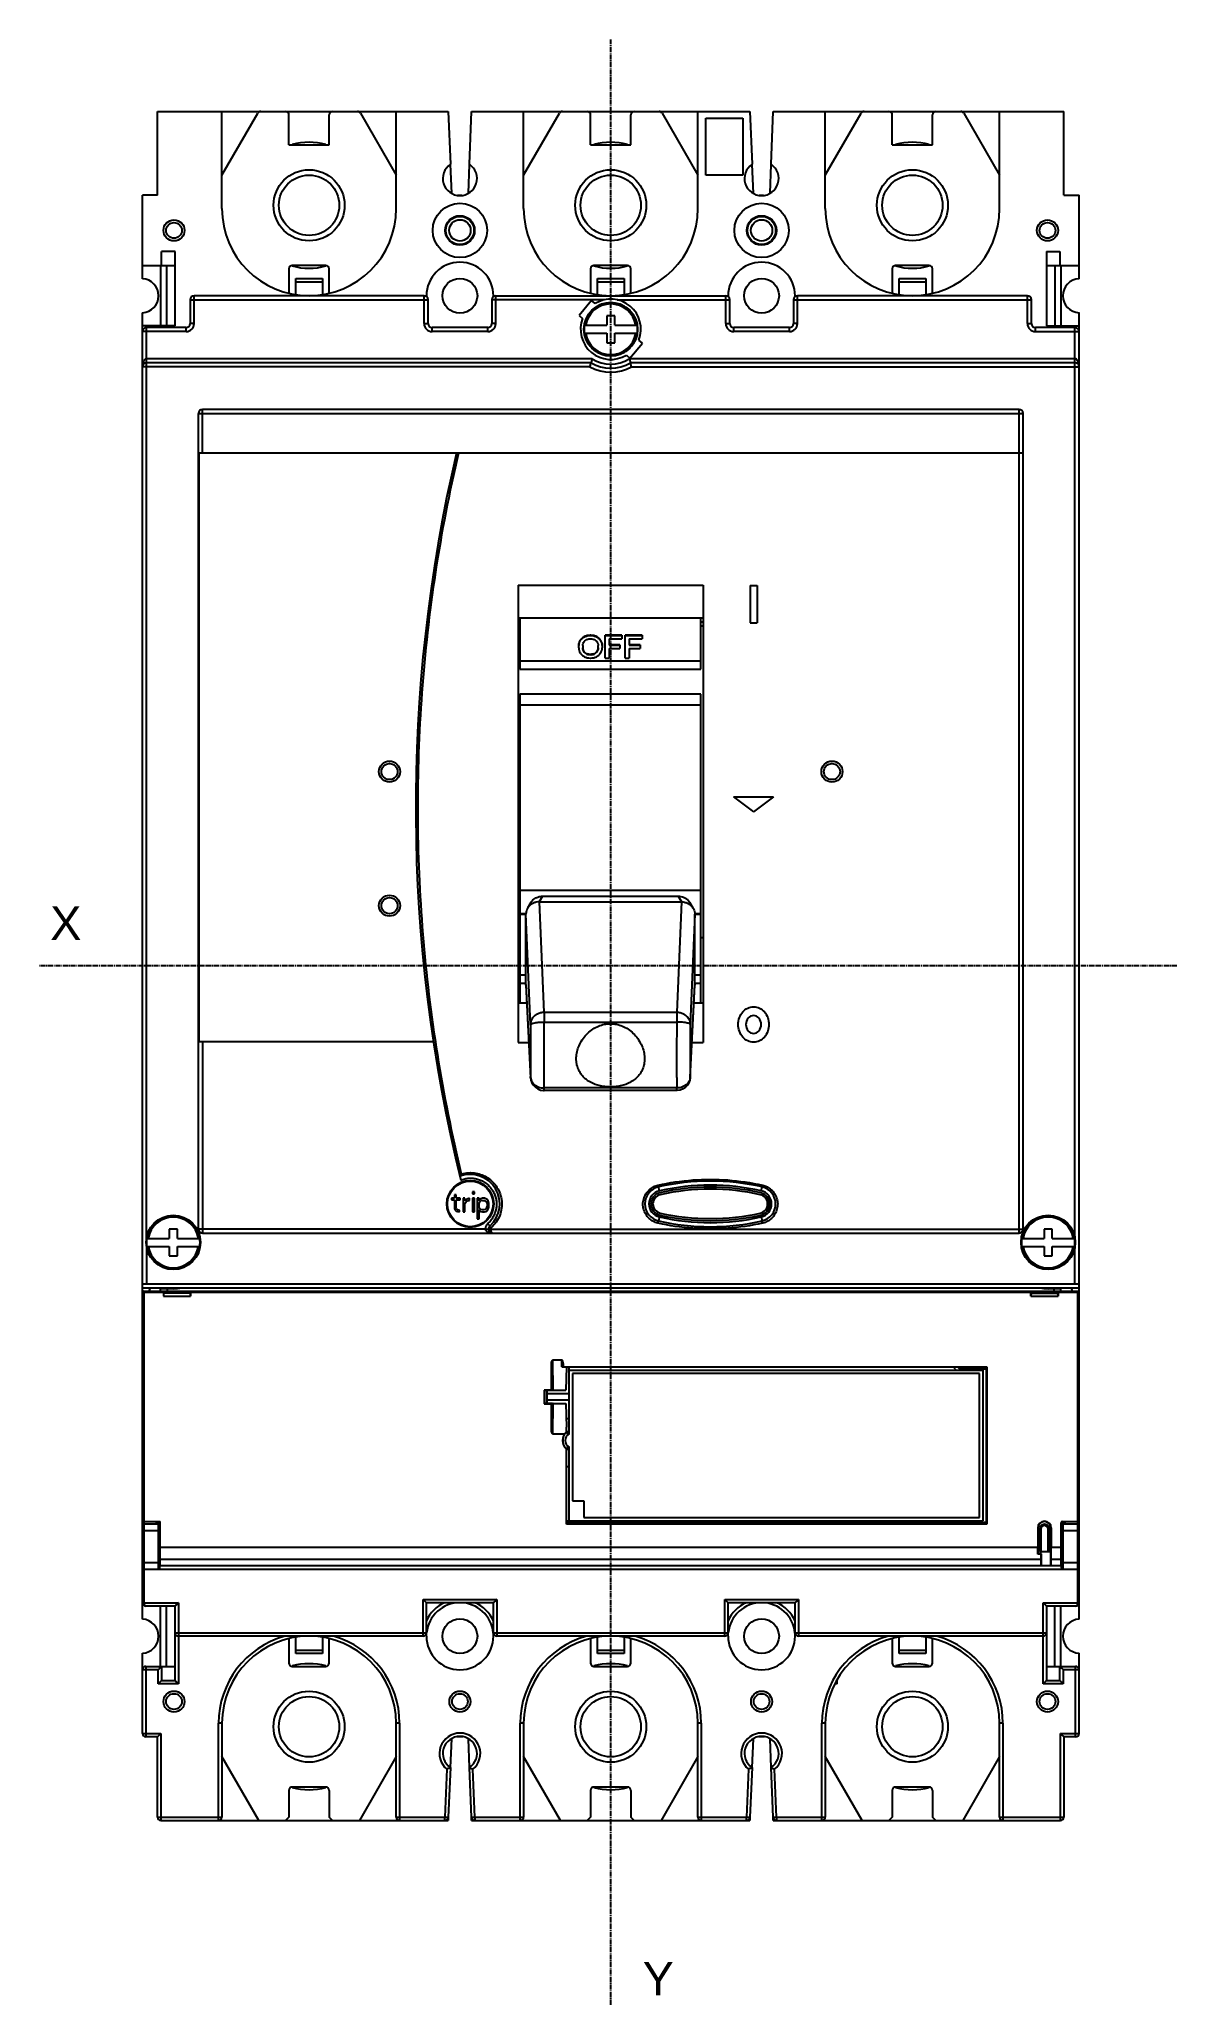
# Model space of a CAD drawing. Extents: x 0 to 170, y 0 to 294.
import ezdxf

# ---------------------------------------------------------------- set-up
doc = ezdxf.new("R2010")
doc.units = 0
doc.linetypes.add('AXES2', pattern=[1.125, 0.75, -0.125, 0.125, -0.125])
doc.layers.add('AXE', color=80, linetype='AXES2')

# ---------------------------------------------------------------- blocks, each defined once
blk = doc.blocks.new('sfhg')
for p, q in [((7268.46, -3353.02), (7268.46, -3340.52)), ((7268.46, -3340.52), (7311.81, -3340.52)), ((7278.06, -3355.02), (7278.06, -3340.52)), ((7278.06, -3350.05), (7283.42, -3340.77)), ((7288.06, -3345.52), (7288.06, -3341.02)), ((7294.06, -3345.52), (7294.06, -3341.02)), ((7298.71, -3340.77), (7304.06, -3350.05)), ((7304.06, -3355.02), (7304.06, -3340.52)), ((7311.81, -3340.52), (7312.14, -3348.4)), ((7314.99, -3348.4), (7315.31, -3340.52)), ((7315.31, -3340.52), (7356.81, -3340.52)), ((7323.06, -3355.02), (7323.06, -3340.52)), ((7323.06, -3350.05), (7328.42, -3340.77)), ((7333.06, -3345.52), (7333.06, -3341.02)), ((7339.06, -3345.52), (7339.06, -3341.02)), ((7343.71, -3340.77), (7349.06, -3350.05)), ((7349.06, -3355.02), (7349.06, -3340.52)), ((7350.26, -3350.02), (7350.26, -3341.52)), ((7350.26, -3341.52), (7355.76, -3341.52)), ((7355.76, -3341.52), (7355.76, -3350.02)), ((7356.81, -3340.52), (7357.14, -3348.4)), ((7359.99, -3348.4), (7360.31, -3340.52)), ((7360.31, -3340.52), (7403.66, -3340.52)), ((7368.06, -3355.02), (7368.06, -3340.52)), ((7368.06, -3350.05), (7373.42, -3340.77)), ((7378.06, -3345.52), (7378.06, -3341.02)), ((7384.06, -3345.52), (7384.06, -3341.02)), ((7388.71, -3340.77), (7394.06, -3350.05)), ((7394.06, -3355.02), (7394.06, -3340.52)), ((7403.66, -3353.02), (7403.66, -3340.52)), ((7288.06, -3345.52), (7294.06, -3345.52)), ((7333.06, -3345.52), (7339.06, -3345.52)), ((7378.06, -3345.52), (7384.06, -3345.52)), ((7312.13, -3348.41), (7312.3, -3352.7)), ((7314.82, -3352.71), (7315, -3348.41)), ((7357.13, -3348.41), (7357.3, -3352.7)), ((7359.82, -3352.71), (7360, -3348.41)), ((7355.76, -3350.02), (7350.26, -3350.02)), ((7266.21, -3365.47), (7266.21, -3353.02)), ((7268.46, -3353.02), (7266.21, -3353.02)), ((7313.22, -3353.02), (7313.87, -3353.02)), ((7358.22, -3353.02), (7358.87, -3353.02)), ((7403.66, -3353.02), (7405.91, -3353.02)), ((7405.91, -3365.47), (7405.91, -3353.02)), ((7266.21, -3363.52), (7271.06, -3363.52)), ((7268.91, -3363.52), (7268.91, -3372.52)), ((7269.06, -3363.52), (7269.06, -3361.42)), ((7271.06, -3361.42), (7269.06, -3361.42)), ((7269.81, -3363.52), (7269.81, -3372.52)), ((7271.06, -3372.52), (7271.06, -3361.42)), ((7293.56, -3363.52), (7288.56, -3363.52)), ((7338.56, -3363.52), (7333.56, -3363.52)), ((7383.56, -3363.52), (7378.56, -3363.52)), ((7401.06, -3361.42), (7401.06, -3372.52)), ((7401.06, -3361.42), (7403.06, -3361.42)), ((7401.06, -3363.52), (7405.91, -3363.52)), ((7402.31, -3363.52), (7402.31, -3372.52)), ((7403.06, -3361.42), (7403.06, -3363.52)), ((7403.21, -3363.52), (7403.21, -3372.52)), ((7288.06, -3364.02), (7288.06, -3367.6)), ((7289.06, -3367.81), (7289.06, -3365.42)), ((7289.06, -3365.42), (7293.06, -3365.42)), ((7289.06, -3365.92), (7293.06, -3365.92)), ((7293.06, -3365.42), (7293.06, -3367.81)), ((7294.06, -3367.6), (7294.06, -3364.02)), ((7333.06, -3364.02), (7333.06, -3367.6)), ((7334.06, -3367.81), (7334.06, -3365.42)), ((7334.06, -3365.42), (7338.06, -3365.42)), ((7334.06, -3365.92), (7338.06, -3365.92)), ((7338.06, -3365.42), (7338.06, -3367.81)), ((7339.06, -3367.6), (7339.06, -3364.02)), ((7378.06, -3364.02), (7378.06, -3367.6)), ((7379.06, -3367.81), (7379.06, -3365.42)), ((7379.06, -3365.42), (7383.06, -3365.42)), ((7379.06, -3365.92), (7383.06, -3365.92)), ((7383.06, -3365.42), (7383.06, -3367.81)), ((7384.06, -3367.6), (7384.06, -3364.02)), ((7273.31, -3368.62), (7273.31, -3372.17)), ((7273.31, -3368.62), (7308.81, -3368.62)), ((7273.91, -3372.17), (7273.91, -3368.02)), ((7308.21, -3368.02), (7273.91, -3368.02)), ((7308.21, -3372.17), (7308.21, -3368.02)), ((7308.56, -3368.15), (7308.56, -3368.02)), ((7308.81, -3372.17), (7308.81, -3368.62)), ((7318.31, -3368.62), (7318.31, -3372.17)), ((7335.12, -3368.62), (7318.31, -3368.62)), ((7318.56, -3368.02), (7318.56, -3368.15)), ((7318.91, -3372.17), (7318.91, -3368.02)), ((7318.91, -3368.02), (7353.21, -3368.02)), ((7333.2, -3368.73), (7331.34, -3370.95)), ((7333.73, -3369.17), (7333.2, -3368.73)), ((7337, -3368.62), (7353.81, -3368.62)), ((7353.21, -3372.17), (7353.21, -3368.02)), ((7353.56, -3368.15), (7353.56, -3368.02)), ((7353.81, -3372.17), (7353.81, -3368.62)), ((7363.31, -3368.62), (7363.31, -3372.17)), ((7363.31, -3368.62), (7398.81, -3368.62)), ((7363.56, -3368.02), (7363.56, -3368.15)), ((7363.91, -3372.17), (7363.91, -3368.02)), ((7398.21, -3368.02), (7363.91, -3368.02)), ((7398.21, -3372.17), (7398.21, -3368.02)), ((7398.81, -3372.17), (7398.81, -3368.62)), ((7266.21, -3565.47), (7266.21, -3370.57)), ((7273.91, -3372.17), (7273.31, -3372.17)), ((7308.21, -3372.17), (7308.81, -3372.17)), ((7318.91, -3372.17), (7318.31, -3372.17)), ((7331.34, -3370.95), (7331.87, -3371.39)), ((7335.46, -3371.02), (7335.46, -3372.42)), ((7336.66, -3371.02), (7335.46, -3371.02)), ((7336.66, -3372.42), (7336.66, -3371.02)), ((7353.21, -3372.17), (7353.81, -3372.17)), ((7363.91, -3372.17), (7363.31, -3372.17)), ((7398.21, -3372.17), (7398.81, -3372.17)), ((7405.91, -3565.47), (7405.91, -3370.57)), ((7271.06, -3372.52), (7266.21, -3372.52)), ((7272.71, -3373.37), (7266.21, -3373.37)), ((7266.81, -3508.64), (7266.81, -3372.77)), ((7272.71, -3372.77), (7266.81, -3372.77)), ((7272.71, -3373.37), (7272.71, -3372.77)), ((7309.41, -3373.37), (7309.41, -3372.77)), ((7317.71, -3372.77), (7309.41, -3372.77)), ((7317.71, -3373.37), (7309.41, -3373.37)), ((7317.71, -3373.37), (7317.71, -3372.77)), ((7332.12, -3372.42), (7335.46, -3372.42)), ((7332.12, -3373.62), (7335.46, -3373.62)), ((7335.46, -3373.62), (7335.46, -3375.02)), ((7335.46, -3375.02), (7336.66, -3375.02)), ((7336.66, -3372.42), (7340, -3372.42)), ((7336.66, -3375.02), (7336.66, -3373.62)), ((7336.66, -3373.62), (7340, -3373.62)), ((7338.92, -3377.31), (7340.78, -3375.09)), ((7340.78, -3375.09), (7340.26, -3374.65)), ((7354.41, -3373.37), (7354.41, -3372.77)), ((7362.71, -3372.77), (7354.41, -3372.77)), ((7362.71, -3373.37), (7354.41, -3373.37)), ((7362.71, -3373.37), (7362.71, -3372.77)), ((7399.41, -3373.37), (7399.41, -3372.77)), ((7405.31, -3372.77), (7399.41, -3372.77)), ((7399.41, -3373.37), (7405.91, -3373.37)), ((7401.06, -3372.52), (7405.91, -3372.52)), ((7405.31, -3508.64), (7405.31, -3372.77)), ((7333.29, -3377.42), (7266.81, -3377.42)), ((7333.12, -3378.02), (7266.81, -3378.02)), ((7338.39, -3376.87), (7338.92, -3377.31)), ((7405.31, -3377.42), (7338.83, -3377.42)), ((7405.31, -3378.02), (7339, -3378.02)), ((7332.96, -3378.62), (7266.21, -3378.62)), ((7339.16, -3378.62), (7405.91, -3378.62)), ((7274.56, -3507.27), (7274.56, -3385.57)), ((7274.56, -3385.57), (7397.56, -3385.57)), ((7275.16, -3391.47), (7275.16, -3384.97)), ((7396.96, -3384.97), (7275.16, -3384.97)), ((7396.96, -3507.87), (7396.96, -3384.97)), ((7397.56, -3507.27), (7397.56, -3385.57)), ((7274.64, -3479.27), (7274.64, -3391.47)), ((7274.64, -3391.47), (7397.56, -3391.47)), ((7322.26, -3411.21), (7322.26, -3479.46)), ((7322.26, -3411.21), (7349.86, -3411.21)), ((7349.86, -3411.21), (7349.86, -3479.46)), ((7356.84, -3411.27), (7356.84, -3416.81)), ((7356.84, -3411.27), (7357.89, -3411.27)), ((7357.89, -3411.27), (7357.89, -3416.81)), ((7322.26, -3416.07), (7349.86, -3416.07)), ((7322.51, -3416.07), (7322.51, -3423.75)), ((7349.51, -3423.75), (7349.51, -3416.07)), ((7322.26, -3417.27), (7322.51, -3417.27)), ((7332.98, -3418.68), (7332.98, -3418.71)), ((7333.08, -3418.68), (7332.98, -3418.68)), ((7332.98, -3418.71), (7333.08, -3418.71)), ((7332.98, -3419.21), (7333.08, -3419.21)), ((7333.08, -3418.71), (7333.08, -3418.68)), ((7335.23, -3422.08), (7335.23, -3418.68)), ((7337.73, -3418.68), (7335.23, -3418.68)), ((7335.23, -3418.71), (7337.73, -3418.71)), ((7335.83, -3419.21), (7335.83, -3420.15)), ((7335.83, -3419.21), (7337.73, -3419.21)), ((7337.73, -3418.68), (7337.73, -3419.21)), ((7338.23, -3422.08), (7338.23, -3418.68)), ((7340.73, -3418.68), (7338.23, -3418.68)), ((7338.23, -3418.71), (7340.73, -3418.71)), ((7338.83, -3419.21), (7338.83, -3420.15)), ((7338.83, -3419.21), (7340.73, -3419.21)), ((7340.73, -3418.68), (7340.73, -3419.21)), ((7349.51, -3417.27), (7349.86, -3417.27)), ((7356.84, -3416.81), (7357.89, -3416.81)), ((7331.28, -3420.54), (7331.28, -3420.18)), ((7331.88, -3420.18), (7331.88, -3420.54)), ((7332.98, -3421.53), (7332.98, -3421.58)), ((7333.08, -3421.53), (7332.98, -3421.53)), ((7333.08, -3421.58), (7332.98, -3421.58)), ((7332.98, -3422.08), (7333.08, -3422.08)), ((7333.08, -3421.58), (7333.08, -3421.53)), ((7334.18, -3420.54), (7334.18, -3420.18)), ((7334.78, -3420.18), (7334.78, -3420.54)), ((7335.23, -3422.08), (7335.83, -3422.08)), ((7337.43, -3420.1), (7335.83, -3420.1)), ((7335.83, -3420.15), (7337.43, -3420.15)), ((7335.83, -3420.63), (7335.83, -3422.08)), ((7335.83, -3420.63), (7337.43, -3420.63)), ((7337.43, -3420.1), (7337.43, -3420.63)), ((7338.23, -3422.08), (7338.83, -3422.08)), ((7340.43, -3420.1), (7338.83, -3420.1)), ((7338.83, -3420.15), (7340.43, -3420.15)), ((7338.83, -3420.63), (7338.83, -3422.08)), ((7338.83, -3420.63), (7340.43, -3420.63)), ((7340.43, -3420.1), (7340.43, -3420.63)), ((7349.51, -3422.56), (7322.51, -3422.56)), ((7322.51, -3423.75), (7349.51, -3423.75)), ((7322.51, -3427.45), (7322.51, -3460.31)), ((7349.51, -3427.45), (7322.51, -3427.45)), ((7349.51, -3460.31), (7349.51, -3427.45)), ((7322.51, -3429.04), (7349.51, -3429.04)), ((7354.36, -3442.78), (7360.36, -3442.78)), ((7354.36, -3442.78), (7357.36, -3445.01)), ((7360.36, -3442.78), (7357.36, -3445.01)), ((7349.51, -3456.77), (7322.51, -3456.77)), ((7323.41, -3460.25), (7322.51, -3460.25)), ((7324.16, -3458.56), (7323.66, -3459.39)), ((7325.88, -3457.61), (7325.38, -3458.46)), ((7326.11, -3474.91), (7325.41, -3458.46)), ((7325.41, -3458.46), (7346.61, -3458.46)), ((7325.88, -3457.61), (7346.14, -3457.61)), ((7346.61, -3458.46), (7345.91, -3474.91)), ((7346.64, -3458.46), (7346.14, -3457.61)), ((7348.36, -3459.39), (7347.86, -3458.56)), ((7349.51, -3460.25), (7348.61, -3460.25)), ((7322.51, -3460.31), (7322.51, -3473.54)), ((7322.51, -3460.31), (7323.41, -3460.31)), ((7324.11, -3476.75), (7323.41, -3460.31)), ((7323.41, -3470.78), (7323.41, -3460.31)), ((7348.61, -3460.31), (7347.91, -3476.75)), ((7348.61, -3470.78), (7348.61, -3460.31)), ((7348.61, -3460.31), (7349.51, -3460.31)), ((7349.51, -3473.54), (7349.51, -3460.31)), ((7322.51, -3463.76), (7322.26, -3463.76)), ((7349.51, -3463.76), (7349.86, -3463.76)), ((7323.41, -3469.39), (7322.51, -3469.39)), ((7323.41, -3470.63), (7322.51, -3470.63)), ((7323.41, -3470.78), (7324.11, -3484.61)), ((7323.41, -3470.87), (7323.41, -3470.8)), ((7323.41, -3470.87), (7324.11, -3484.7)), ((7347.9, -3484.7), (7348.61, -3470.87)), ((7347.91, -3484.61), (7348.61, -3470.78)), ((7349.51, -3469.39), (7348.61, -3469.39)), ((7349.51, -3470.63), (7348.61, -3470.63)), ((7348.61, -3470.8), (7348.61, -3470.87)), ((7322.26, -3473.54), (7323.55, -3473.54)), ((7326.11, -3474.91), (7326.11, -3476.39)), ((7326.11, -3474.91), (7345.91, -3474.91)), ((7345.91, -3474.91), (7345.91, -3476.39)), ((7348.47, -3473.54), (7349.86, -3473.54)), ((7326.11, -3476.39), (7345.91, -3476.39)), ((7274.64, -3479.27), (7309.59, -3479.27)), ((7275.16, -3479.27), (7275.16, -3507.87)), ((7322.26, -3479.46), (7323.85, -3479.46)), ((7348.17, -3479.46), (7349.86, -3479.46)), ((7324.11, -3484.7), (7324.11, -3484.61)), ((7324.11, -3484.7), (7324.11, -3484.7)), ((7345.91, -3486.22), (7326.11, -3486.22)), ((7326.11, -3486.6), (7326.11, -3486.22)), ((7345.91, -3486.6), (7326.11, -3486.6)), ((7345.91, -3486.6), (7345.91, -3486.22)), ((7347.91, -3484.61), (7347.9, -3484.7)), ((7343.32, -3501.57), (7343.19, -3500.98)), ((7358.5, -3501.57), (7358.64, -3500.98)), ((7312.31, -3502.68), (7312.31, -3502.93)), ((7312.74, -3502.68), (7312.31, -3502.68)), ((7312.31, -3502.93), (7312.74, -3502.93)), ((7312.74, -3502.17), (7312.74, -3502.68)), ((7313.01, -3502.17), (7312.74, -3502.17)), ((7312.74, -3502.93), (7312.74, -3504.21)), ((7312.74, -3504.21), (7312.85, -3504.46)), ((7313.01, -3502.68), (7313.01, -3502.17)), ((7313.61, -3502.68), (7313.01, -3502.68)), ((7313.01, -3504.08), (7313.01, -3502.93)), ((7313.01, -3502.93), (7313.61, -3502.93)), ((7313.07, -3504.27), (7313.01, -3504.08)), ((7313.23, -3504.4), (7313.07, -3504.27)), ((7313.61, -3502.93), (7313.61, -3502.68)), ((7314.31, -3502.68), (7314.04, -3502.68)), ((7314.04, -3502.68), (7314.04, -3504.72)), ((7314.31, -3503.06), (7314.31, -3502.68)), ((7314.42, -3502.93), (7314.31, -3503.06)), ((7314.31, -3503.44), (7314.47, -3503.19)), ((7314.31, -3504.72), (7314.31, -3503.44)), ((7314.58, -3502.8), (7314.42, -3502.93)), ((7314.47, -3503.19), (7314.69, -3503.06)), ((7314.74, -3502.74), (7314.58, -3502.8)), ((7314.69, -3503.06), (7315.01, -3503)), ((7315.01, -3502.68), (7314.74, -3502.74)), ((7315.01, -3503), (7315.01, -3502.68)), ((7315.72, -3501.72), (7315.45, -3501.72)), ((7315.45, -3501.72), (7315.45, -3502.04)), ((7315.45, -3502.04), (7315.72, -3502.04)), ((7315.72, -3502.68), (7315.45, -3502.68)), ((7315.45, -3502.68), (7315.45, -3504.72)), ((7315.72, -3502.04), (7315.72, -3501.72)), ((7315.72, -3504.72), (7315.72, -3502.68)), ((7316.42, -3502.68), (7316.15, -3502.68)), ((7316.15, -3502.68), (7316.15, -3505.74)), ((7316.42, -3503.06), (7316.42, -3502.68)), ((7316.47, -3502.93), (7316.42, -3503.06)), ((7316.42, -3503.38), (7316.53, -3503.19)), ((7316.42, -3504.02), (7316.42, -3503.38)), ((7316.53, -3504.21), (7316.42, -3504.02)), ((7316.58, -3502.8), (7316.47, -3502.93)), ((7316.53, -3503.19), (7316.69, -3503.06)), ((7316.69, -3504.34), (7316.53, -3504.21)), ((7316.69, -3502.74), (7316.58, -3502.8)), ((7316.91, -3502.68), (7316.69, -3502.74)), ((7316.91, -3503), (7316.69, -3503.06)), ((7317.23, -3502.68), (7316.91, -3502.68)), ((7316.91, -3503), (7317.23, -3503)), ((7317.45, -3502.74), (7317.23, -3502.68)), ((7317.23, -3503), (7317.45, -3503.12)), ((7317.5, -3504.21), (7317.34, -3504.34)), ((7317.61, -3502.87), (7317.45, -3502.74)), ((7317.45, -3503.12), (7317.55, -3503.32)), ((7317.55, -3504.08), (7317.5, -3504.21)), ((7317.55, -3503.32), (7317.61, -3503.51)), ((7317.61, -3503.89), (7317.55, -3504.08)), ((7317.77, -3503.06), (7317.61, -3502.87)), ((7317.61, -3503.51), (7317.61, -3503.89)), ((7317.61, -3504.53), (7317.82, -3504.21)), ((7317.82, -3503.19), (7317.77, -3503.06)), ((7317.88, -3503.44), (7317.82, -3503.19)), ((7317.82, -3504.21), (7317.88, -3503.95)), ((7317.88, -3503.95), (7317.88, -3503.44)), ((7312.85, -3504.46), (7313.01, -3504.59)), ((7313.01, -3504.59), (7313.18, -3504.66)), ((7313.18, -3504.66), (7313.5, -3504.72)), ((7313.5, -3504.46), (7313.23, -3504.4)), ((7313.5, -3504.72), (7313.5, -3504.46)), ((7314.04, -3504.72), (7314.31, -3504.72)), ((7315.45, -3504.72), (7315.72, -3504.72)), ((7316.15, -3505.74), (7316.42, -3505.74)), ((7316.42, -3504.34), (7316.47, -3504.46)), ((7316.42, -3505.74), (7316.42, -3504.34)), ((7316.47, -3504.46), (7316.58, -3504.59)), ((7316.58, -3504.59), (7316.69, -3504.66)), ((7316.91, -3504.4), (7316.69, -3504.34)), ((7316.69, -3504.66), (7316.91, -3504.72)), ((7317.12, -3504.4), (7316.91, -3504.4)), ((7316.91, -3504.72), (7317.23, -3504.72)), ((7317.34, -3504.34), (7317.12, -3504.4)), ((7317.23, -3504.72), (7317.45, -3504.66)), ((7317.45, -3504.66), (7317.61, -3504.53)), ((7343.32, -3505.47), (7343.19, -3506.06)), ((7358.5, -3505.47), (7358.64, -3506.06)), ((7266.81, -3509.9), (7266.81, -3515.42)), ((7266.87, -3508.67), (7270.21, -3508.67)), ((7266.87, -3509.87), (7270.21, -3509.87)), ((7270.21, -3507.27), (7270.21, -3508.67)), ((7271.41, -3507.27), (7270.21, -3507.27)), ((7270.21, -3509.87), (7270.21, -3511.27)), ((7271.41, -3508.67), (7271.41, -3507.27)), ((7271.41, -3508.67), (7274.75, -3508.67)), ((7271.41, -3511.27), (7271.41, -3509.87)), ((7271.41, -3509.87), (7274.75, -3509.87)), ((7317.36, -3507.27), (7274.56, -3507.27)), ((7275.16, -3507.87), (7396.96, -3507.87)), ((7396.96, -3507.35), (7318.12, -3507.35)), ((7397.37, -3508.67), (7400.71, -3508.67)), ((7397.37, -3509.87), (7400.71, -3509.87)), ((7401.91, -3507.27), (7400.71, -3507.27)), ((7400.71, -3507.27), (7400.71, -3508.67)), ((7400.71, -3509.87), (7400.71, -3511.27)), ((7401.91, -3508.67), (7401.91, -3507.27)), ((7401.91, -3508.67), (7405.25, -3508.67)), ((7401.91, -3509.87), (7405.25, -3509.87)), ((7401.91, -3511.27), (7401.91, -3509.87)), ((7405.31, -3515.42), (7405.31, -3509.9)), ((7270.21, -3511.27), (7271.41, -3511.27)), ((7400.71, -3511.27), (7401.91, -3511.27)), ((7266.21, -3515.42), (7405.91, -3515.42)), ((7266.21, -3516.02), (7405.91, -3516.02)), ((7266.21, -3516.52), (7398.75, -3516.52)), ((7269.34, -3516.72), (7266.21, -3516.72)), ((7266.41, -3516.52), (7266.41, -3563.02)), ((7267.21, -3516.52), (7267.39, -3516.02)), ((7268.91, -3516.52), (7268.91, -3516.02)), ((7270.81, -3516.17), (7268.91, -3516.17)), ((7269.34, -3516.72), (7269.34, -3517.27)), ((7269.36, -3516.82), (7269.34, -3517.27)), ((7269.34, -3517.27), (7273.38, -3517.27)), ((7269.36, -3516.82), (7269.36, -3516.52)), ((7273.37, -3516.82), (7269.36, -3516.82)), ((7269.91, -3516.02), (7269.91, -3516.52)), ((7270.81, -3516.17), (7270.81, -3516.02)), ((7273.36, -3516.82), (7273.36, -3516.52)), ((7273.38, -3517.27), (7273.37, -3516.82)), ((7273.38, -3516.72), (7273.38, -3517.27)), ((7398.74, -3516.72), (7273.38, -3516.72)), ((7398.74, -3517.27), (7398.74, -3516.72)), ((7398.76, -3516.82), (7398.74, -3517.27)), ((7398.74, -3517.27), (7402.78, -3517.27)), ((7398.76, -3516.52), (7405.91, -3516.52)), ((7398.76, -3516.52), (7398.76, -3516.82)), ((7398.76, -3516.82), (7402.77, -3516.82)), ((7401.31, -3516.02), (7401.31, -3516.17)), ((7403.21, -3516.17), (7401.31, -3516.17)), ((7402.21, -3516.52), (7402.21, -3516.02)), ((7402.76, -3516.52), (7402.76, -3516.82)), ((7402.78, -3517.27), (7402.77, -3516.82)), ((7405.91, -3516.72), (7402.78, -3516.72)), ((7402.78, -3516.72), (7402.78, -3517.27)), ((7403.21, -3516.52), (7403.21, -3516.02)), ((7404.73, -3516.02), (7404.91, -3516.52)), ((7405.71, -3563.02), (7405.71, -3516.52)), ((7327.23, -3527.31), (7327.26, -3531.32)), ((7327.23, -3531.29), (7327.23, -3527.31)), ((7328.76, -3526.82), (7327.42, -3526.82)), ((7327.46, -3531.32), (7327.42, -3526.82)), ((7328.76, -3527.82), (7328.76, -3526.82)), ((7328.96, -3527.32), (7328.96, -3527.82)), ((7328.76, -3527.82), (7392.16, -3527.82)), ((7329.46, -3527.82), (7329.38, -3531.32)), ((7329.86, -3537.82), (7329.86, -3527.82)), ((7329.86, -3528.32), (7391.56, -3528.32)), ((7391.06, -3528.82), (7330.36, -3528.82)), ((7330.36, -3528.82), (7330.36, -3547.82)), ((7387.16, -3527.82), (7387.58, -3528.32)), ((7388.24, -3528.32), (7387.82, -3527.82)), ((7388.07, -3528.12), (7392.06, -3528.12)), ((7391.06, -3550.32), (7391.06, -3528.82)), ((7391.56, -3528.32), (7391.56, -3550.82)), ((7392.06, -3528.12), (7392.06, -3551.02)), ((7392.16, -3527.82), (7392.16, -3551.32)), ((7327.23, -3531.29), (7326.13, -3531.29)), ((7326.13, -3531.29), (7326.16, -3531.32)), ((7326.13, -3531.29), (7326.13, -3533.35)), ((7326.13, -3533.35), (7326.16, -3533.32)), ((7326.13, -3533.35), (7327.23, -3533.35)), ((7326.16, -3531.32), (7329.38, -3531.32)), ((7326.16, -3531.32), (7326.16, -3533.32)), ((7327.26, -3533.32), (7326.16, -3533.32)), ((7326.56, -3533.32), (7326.56, -3531.32)), ((7326.56, -3531.82), (7329.86, -3531.82)), ((7329.86, -3532.82), (7326.56, -3532.82)), ((7327.23, -3531.29), (7327.26, -3531.32)), ((7327.26, -3533.32), (7327.23, -3537.32)), ((7327.23, -3533.35), (7327.26, -3533.32)), ((7327.23, -3537.32), (7327.23, -3533.35)), ((7327.42, -3537.82), (7327.46, -3533.32)), ((7327.46, -3533.32), (7329.38, -3533.32)), ((7329.38, -3533.32), (7329.46, -3536.82)), ((7329.43, -3535.52), (7329.86, -3535.52)), ((7327.42, -3537.82), (7329.19, -3537.82)), ((7328.96, -3538.42), (7328.91, -3538.42)), ((7328.92, -3539.22), (7328.96, -3539.22)), ((7328.96, -3539.22), (7328.96, -3538.42)), ((7329.46, -3537.52), (7329.46, -3536.82)), ((7329.46, -3551.32), (7329.46, -3540.12)), ((7329.86, -3550.82), (7329.86, -3539.82)), ((7329.86, -3542.77), (7329.46, -3542.77)), ((7330.36, -3547.82), (7332.06, -3547.82)), ((7332.06, -3547.82), (7332.06, -3550.32)), ((7266.21, -3550.92), (7268.86, -3550.92)), ((7268.31, -3551.32), (7268.31, -3550.92)), ((7268.51, -3550.92), (7268.51, -3551.32)), ((7268.81, -3557.82), (7268.81, -3550.92)), ((7268.86, -3557.47), (7268.86, -3550.92)), ((7329.46, -3550.82), (7391.56, -3550.82)), ((7329.46, -3551.02), (7392.06, -3551.02)), ((7332.06, -3550.32), (7391.06, -3550.32)), ((7389.56, -3550.82), (7389.56, -3551.02)), ((7403.26, -3557.47), (7403.26, -3551.12)), ((7403.31, -3557.82), (7403.31, -3551)), ((7403.46, -3550.92), (7405.91, -3550.92)), ((7403.61, -3551.32), (7403.61, -3550.92)), ((7403.81, -3550.92), (7403.81, -3551.32)), ((7268.81, -3552.32), (7266.21, -3552.32)), ((7268.61, -3551.32), (7266.41, -3551.32)), ((7268.61, -3558.02), (7268.61, -3551.32)), ((7392.16, -3551.32), (7329.46, -3551.32)), ((7399.81, -3551.87), (7399.75, -3551.87)), ((7399.75, -3551.87), (7399.75, -3554.77)), ((7399.81, -3555.72), (7399.81, -3551.87)), ((7400.21, -3552.07), (7400.01, -3552.07)), ((7400.01, -3555.37), (7400.01, -3552.07)), ((7400.21, -3552.07), (7400.21, -3555.37)), ((7401.51, -3552.07), (7401.31, -3552.07)), ((7401.31, -3555.37), (7401.31, -3552.07)), ((7401.51, -3552.07), (7401.51, -3555.37)), ((7401.77, -3551.87), (7401.71, -3551.87)), ((7401.71, -3557.44), (7401.71, -3551.87)), ((7401.77, -3551.87), (7401.77, -3554.77)), ((7405.91, -3552.32), (7403.31, -3552.32)), ((7405.71, -3551.32), (7403.51, -3551.32)), ((7403.51, -3551.32), (7403.51, -3558.02)), ((7266.21, -3557.02), (7268.81, -3557.02)), ((7399.75, -3554.77), (7268.86, -3554.77)), ((7268.86, -3556.54), (7400.27, -3556.54)), ((7399.77, -3555.76), (7399.77, -3554.77)), ((7399.77, -3555.76), (7399.81, -3555.72)), ((7400.27, -3555.76), (7399.77, -3555.76)), ((7400.31, -3555.72), (7399.81, -3555.72)), ((7400.01, -3555.37), (7401.51, -3555.37)), ((7400.27, -3555.76), (7400.31, -3555.72)), ((7400.27, -3556.54), (7400.27, -3555.76)), ((7400.31, -3557.44), (7400.31, -3555.72)), ((7401.75, -3556.54), (7401.75, -3554.77)), ((7401.75, -3556.54), (7403.26, -3556.54)), ((7403.26, -3554.77), (7401.77, -3554.77)), ((7403.31, -3555.82), (7403.26, -3555.82)), ((7403.31, -3557.02), (7405.91, -3557.02)), ((7266.41, -3558.02), (7405.71, -3558.02)), ((7403.31, -3557.54), (7268.81, -3557.54)), ((7268.86, -3557.47), (7400.3, -3557.47)), ((7400.31, -3557.44), (7400.3, -3557.47)), ((7401.71, -3557.44), (7401.72, -3557.47)), ((7401.72, -3557.47), (7403.26, -3557.47)), ((7403.31, -3557.32), (7403.26, -3557.32)), ((7308.06, -3562.52), (7319.06, -3562.52)), ((7308.06, -3568.02), (7308.06, -3562.52)), ((7319.06, -3562.52), (7319.06, -3568.02)), ((7353.06, -3562.52), (7364.06, -3562.52)), ((7353.06, -3568.02), (7353.06, -3562.52)), ((7364.06, -3562.52), (7364.06, -3568.02)), ((7266.21, -3563.02), (7271.56, -3563.02)), ((7271.06, -3563.52), (7266.71, -3563.52)), ((7268.91, -3572.52), (7268.91, -3563.52)), ((7269.81, -3572.52), (7269.81, -3563.52)), ((7271.06, -3574.62), (7271.06, -3563.52)), ((7271.56, -3563.02), (7271.56, -3575.12)), ((7318.56, -3563.02), (7308.56, -3563.02)), ((7308.56, -3568.02), (7308.56, -3563.02)), ((7318.56, -3568.02), (7318.56, -3563.02)), ((7363.56, -3563.02), (7353.56, -3563.02)), ((7353.56, -3568.02), (7353.56, -3563.02)), ((7363.56, -3568.02), (7363.56, -3563.02)), ((7400.56, -3563.02), (7405.91, -3563.02)), ((7400.56, -3575.12), (7400.56, -3563.02)), ((7405.41, -3563.52), (7401.06, -3563.52)), ((7401.06, -3563.52), (7401.06, -3574.62)), ((7402.31, -3572.52), (7402.31, -3563.52)), ((7403.21, -3572.52), (7403.21, -3563.52)), ((7271.06, -3567.52), (7308.56, -3567.52)), ((7308.06, -3568.02), (7271.56, -3568.02)), ((7288.06, -3568.41), (7288.06, -3572.02)), ((7289.06, -3570.62), (7289.06, -3568.22)), ((7293.06, -3568.22), (7293.06, -3570.62)), ((7294.06, -3572.02), (7294.06, -3568.41)), ((7318.56, -3567.52), (7353.56, -3567.52)), ((7353.06, -3568.02), (7319.06, -3568.02)), ((7333.06, -3568.41), (7333.06, -3572.02)), ((7334.06, -3570.62), (7334.06, -3568.22)), ((7338.06, -3568.22), (7338.06, -3570.62)), ((7339.06, -3572.02), (7339.06, -3568.41)), ((7363.56, -3567.52), (7401.06, -3567.52)), ((7400.56, -3568.02), (7364.06, -3568.02)), ((7378.06, -3568.41), (7378.06, -3572.02)), ((7379.06, -3570.62), (7379.06, -3568.22)), ((7383.06, -3568.21), (7383.06, -3570.62)), ((7384.06, -3572.02), (7384.06, -3568.41)), ((7266.21, -3582.52), (7266.21, -3570.57)), ((7289.06, -3570.12), (7293.06, -3570.12)), ((7293.06, -3570.62), (7289.06, -3570.62)), ((7334.06, -3570.12), (7338.06, -3570.12)), ((7338.06, -3570.62), (7334.06, -3570.62)), ((7379.06, -3570.12), (7383.06, -3570.12)), ((7383.06, -3570.62), (7379.06, -3570.62)), ((7405.91, -3582.52), (7405.91, -3570.57)), ((7268.56, -3573.02), (7266.21, -3573.02)), ((7266.71, -3572.52), (7271.06, -3572.52)), ((7266.71, -3572.52), (7266.71, -3583.02)), ((7268.56, -3575.12), (7268.56, -3573.02)), ((7269.06, -3572.52), (7269.06, -3574.62)), ((7269.06, -3574.62), (7271.06, -3574.62)), ((7288.56, -3572.52), (7293.56, -3572.52)), ((7333.56, -3572.52), (7338.56, -3572.52)), ((7369.81, -3575.12), (7369.81, -3574.62)), ((7378.56, -3572.52), (7383.56, -3572.52)), ((7401.06, -3572.52), (7405.41, -3572.52)), ((7401.06, -3574.62), (7403.06, -3574.62)), ((7403.06, -3574.62), (7403.06, -3572.52)), ((7405.91, -3573.02), (7403.56, -3573.02)), ((7403.56, -3573.02), (7403.56, -3575.12)), ((7405.41, -3583.02), (7405.41, -3572.52)), ((7271.56, -3575.12), (7268.56, -3575.12)), ((7369.81, -3575.12), (7369.55, -3575.12)), ((7403.56, -3575.12), (7400.56, -3575.12)), ((7266.21, -3582.52), (7268.96, -3582.52)), ((7268.46, -3583.02), (7266.71, -3583.02)), ((7268.46, -3595.02), (7268.46, -3583.02)), ((7268.96, -3582.52), (7268.96, -3595.52)), ((7278.06, -3581.02), (7277.56, -3581.02)), ((7277.56, -3595.52), (7277.56, -3581.02)), ((7278.06, -3581.02), (7278.06, -3595.02)), ((7304.56, -3581.02), (7304.06, -3581.02)), ((7304.06, -3595.02), (7304.06, -3581.02)), ((7304.56, -3581.02), (7304.56, -3595.52)), ((7312.3, -3583.33), (7312.13, -3587.63)), ((7314, -3583.02), (7313.1, -3583.02)), ((7315, -3587.63), (7314.82, -3583.33)), ((7323.06, -3581.02), (7322.56, -3581.02)), ((7322.56, -3595.52), (7322.56, -3581.02)), ((7323.06, -3581.02), (7323.06, -3595.02)), ((7349.56, -3581.02), (7349.06, -3581.02)), ((7349.06, -3595.02), (7349.06, -3581.02)), ((7349.56, -3581.02), (7349.56, -3595.52)), ((7357.3, -3583.33), (7357.13, -3587.63)), ((7359, -3583.02), (7358.1, -3583.02)), ((7360, -3587.63), (7359.82, -3583.33)), ((7368.06, -3581.02), (7367.56, -3581.02)), ((7367.56, -3595.52), (7367.56, -3581.02)), ((7368.06, -3581.02), (7368.06, -3595.02)), ((7394.56, -3581.02), (7394.06, -3581.02)), ((7394.06, -3595.02), (7394.06, -3581.02)), ((7394.56, -3581.02), (7394.56, -3595.52)), ((7403.16, -3582.52), (7405.91, -3582.52)), ((7403.16, -3595.52), (7403.16, -3582.52)), ((7405.41, -3583.02), (7403.66, -3583.02)), ((7403.66, -3583.02), (7403.66, -3595.02)), ((7283.56, -3595.52), (7278.06, -3585.99)), ((7304.06, -3585.99), (7298.56, -3595.52)), ((7328.56, -3595.52), (7323.06, -3585.99)), ((7349.06, -3585.99), (7343.56, -3595.52)), ((7373.56, -3595.52), (7368.06, -3585.99)), ((7394.06, -3585.99), (7388.56, -3595.52)), ((7311.63, -3587.88), (7311.33, -3595.02)), ((7312.14, -3587.63), (7311.83, -3595.04)), ((7315.29, -3595.04), (7314.99, -3587.63)), ((7315.79, -3595.02), (7315.5, -3587.88)), ((7356.63, -3587.88), (7356.33, -3595.02)), ((7357.14, -3587.63), (7356.83, -3595.04)), ((7360.29, -3595.04), (7359.99, -3587.63)), ((7360.79, -3595.02), (7360.5, -3587.88)), ((7288.06, -3591.02), (7288.06, -3595.02)), ((7293.56, -3590.52), (7288.56, -3590.52)), ((7294.06, -3591.02), (7294.06, -3595.02)), ((7333.06, -3591.02), (7333.06, -3595.02)), ((7338.56, -3590.52), (7333.56, -3590.52)), ((7339.06, -3591.02), (7339.06, -3595.02)), ((7378.06, -3591.02), (7378.06, -3595.02)), ((7383.56, -3590.52), (7378.56, -3590.52)), ((7384.06, -3591.02), (7384.06, -3595.02)), ((7268.46, -3595.02), (7278.06, -3595.02)), ((7288.06, -3595.02), (7287.56, -3595.52)), ((7294.56, -3595.52), (7294.06, -3595.02)), ((7304.06, -3595.02), (7311.33, -3595.02)), ((7311.33, -3595.02), (7311.83, -3595.04)), ((7311.33, -3595.52), (7311.33, -3595.02)), ((7311.83, -3595.04), (7311.81, -3595.52)), ((7315.29, -3595.04), (7315.79, -3595.02)), ((7315.31, -3595.52), (7315.29, -3595.04)), ((7315.79, -3595.02), (7323.06, -3595.02)), ((7315.79, -3595.02), (7315.79, -3595.52)), ((7333.06, -3595.02), (7332.56, -3595.52)), ((7339.56, -3595.52), (7339.06, -3595.02)), ((7349.06, -3595.02), (7356.33, -3595.02)), ((7356.33, -3595.02), (7356.83, -3595.04)), ((7356.33, -3595.52), (7356.33, -3595.02)), ((7356.83, -3595.04), (7356.81, -3595.52)), ((7360.29, -3595.04), (7360.79, -3595.02)), ((7360.31, -3595.52), (7360.29, -3595.04)), ((7360.79, -3595.02), (7368.06, -3595.02)), ((7360.79, -3595.02), (7360.79, -3595.52)), ((7378.06, -3595.02), (7377.56, -3595.52)), ((7384.56, -3595.52), (7384.06, -3595.02)), ((7394.06, -3595.02), (7403.66, -3595.02)), ((7268.96, -3595.52), (7311.81, -3595.52)), ((7315.31, -3595.52), (7356.81, -3595.52)), ((7360.31, -3595.52), (7403.16, -3595.52))]:
    blk.add_line(p, q)
for points in [[(7324.11, -3484.7), (7324.16, -3485.05), (7324.3, -3485.45), (7324.52, -3485.81), (7324.82, -3486.12), (7325.18, -3486.37), (7325.6, -3486.53), (7326.05, -3486.6), (7326.11, -3486.6)], [(7347.9, -3484.7), (7347.86, -3485.05), (7347.72, -3485.45), (7347.5, -3485.81), (7347.2, -3486.12), (7346.84, -3486.37), (7346.42, -3486.53), (7345.97, -3486.6), (7345.91, -3486.6)]]:
    blk.add_lwpolyline(points)
for centre, radius in [((7291.06, -3354.52), 5.3), ((7291.06, -3354.52), 4.5), ((7336.06, -3354.52), 5.3), ((7336.06, -3354.52), 4.5), ((7381.06, -3354.52), 5.3), ((7381.06, -3354.52), 4.5), ((7313.56, -3358.27), 4.05), ((7358.56, -3358.27), 4.05), ((7270.91, -3358.27), 1.57), ((7270.91, -3358.27), 1.17), ((7313.56, -3358.27), 2.2), ((7313.56, -3358.27), 2.1), ((7313.56, -3358.27), 1.6), ((7358.56, -3358.27), 2.2), ((7358.56, -3358.27), 2.1), ((7358.56, -3358.27), 1.6), ((7401.21, -3358.27), 1.57), ((7401.21, -3358.27), 1.17), ((7313.56, -3368.02), 2.6), ((7358.56, -3368.02), 2.6), ((7336.06, -3373.02), 4), ((7303.06, -3439.02), 1.57), ((7303.06, -3439.02), 1.2), ((7369.06, -3439.02), 1.57), ((7369.06, -3439.02), 1.2), ((7303.06, -3459.02), 1.57), ((7303.06, -3459.02), 1.2), ((7315.11, -3503.52), 3.5), ((7315.11, -3503.52), 3.4), ((7270.81, -3509.27), 4.05), ((7270.81, -3509.27), 4), ((7401.31, -3509.27), 4.05), ((7401.31, -3509.27), 4), ((7313.56, -3568.02), 2.6), ((7358.56, -3568.02), 2.6), ((7270.91, -3577.77), 1.57), ((7270.91, -3577.77), 1.17), ((7291.06, -3581.52), 5.3), ((7291.06, -3581.52), 4.5), ((7313.56, -3577.77), 1.57), ((7313.56, -3577.77), 1.17), ((7336.06, -3581.52), 5.3), ((7336.06, -3581.52), 4.5), ((7358.56, -3577.77), 1.57), ((7358.56, -3577.77), 1.17), ((7381.06, -3581.52), 5.3), ((7381.06, -3581.52), 4.5), ((7401.21, -3577.77), 1.57), ((7401.21, -3577.77), 1.17)]:
    blk.add_circle(centre, radius)
for centre, radius, start, end in [((7283.85, -3341.02), 0.5, 90, 150), ((7287.56, -3341.02), 0.5, 0, 89.9999), ((7294.56, -3341.02), 0.5, 90, 180), ((7298.27, -3341.02), 0.5, 30, 90), ((7328.85, -3341.02), 0.5, 90, 150), ((7332.56, -3341.02), 0.5, 0, 89.9999), ((7339.56, -3341.02), 0.5, 90, 180), ((7343.27, -3341.02), 0.5, 30, 90), ((7373.85, -3341.02), 0.5, 90, 150), ((7377.56, -3341.02), 0.5, 0, 89.9999), ((7384.56, -3341.02), 0.5, 90, 180), ((7388.27, -3341.02), 0.5, 30, 90), ((7291.06, -3354.52), 9.4, 74.6157, 105.4343), ((7336.06, -3354.52), 9.4, 74.6157, 105.4343), ((7381.06, -3354.52), 9.4, 74.6157, 105.4343), ((7313.56, -3350.52), 2.55, 123.9745, 56.0255), ((7358.56, -3350.52), 2.55, 123.9745, 56.0255), ((7291.06, -3355.02), 13, 180, 0), ((7336.06, -3355.02), 13, 180, 0), ((7381.06, -3355.02), 13, 180, 0), ((7288.56, -3364.02), 0.5, 90.0001, 180), ((7293.56, -3364.02), 0.5, 0, 90), ((7313.56, -3368.02), 5, 0, 180), ((7333.56, -3364.02), 0.5, 90.0001, 180), ((7338.56, -3364.02), 0.5, 0, 90), ((7358.56, -3368.02), 5, 0, 180), ((7378.56, -3364.02), 0.5, 90.0001, 180), ((7383.56, -3364.02), 0.5, 0, 90), ((7266.06, -3368.02), 2.55, 273.3723, 86.6277), ((7291.06, -3354.52), 9.4, 254.4753, 285.5228), ((7336.06, -3354.52), 9.4, 254.4753, 285.5228), ((7381.06, -3354.52), 9.4, 254.4753, 285.5228), ((7406.06, -3368.02), 2.55, 93.3723, 266.6277), ((7273.91, -3368.62), 0.6, 90, 180), ((7308.21, -3368.62), 0.6, 0, 90), ((7318.91, -3368.62), 0.6, 90, 180), ((7336.06, -3373.02), 3.98, 8.6785, 171.3215), ((7336.06, -3373.02), 3.78, 9.1421, 170.8579), ((7336.06, -3373.02), 4.5, 338.7974, 121.2026), ((7353.21, -3368.62), 0.6, 0, 90), ((7363.91, -3368.62), 0.6, 90, 180), ((7398.21, -3368.62), 0.6, 0, 90), ((7272.71, -3372.17), 1.2, 270, 0), ((7272.71, -3372.17), 0.6, 270, 0), ((7309.41, -3372.17), 1.2, 180, 270), ((7309.41, -3372.17), 0.6, 180, 270), ((7317.71, -3372.17), 1.2, 270, 0), ((7317.71, -3372.17), 0.6, 270, 0), ((7336.06, -3373.02), 4.5, 158.7974, 301.2026), ((7354.41, -3372.17), 1.2, 180, 270), ((7354.41, -3372.17), 0.6, 180, 270), ((7362.71, -3372.17), 1.2, 270, 0), ((7362.71, -3372.17), 0.6, 270, 0), ((7399.41, -3372.17), 1.2, 180, 270), ((7399.41, -3372.17), 0.6, 180, 270), ((7266.81, -3373.37), 0.6, 90, 180), ((7336.06, -3373.02), 3.99, 171.3407, 188.6593), ((7336.06, -3373.02), 3.98, 188.6785, 351.3215), ((7336.06, -3373.02), 3.78, 189.1421, 350.8579), ((7336.06, -3373.02), 3.99, 351.3407, 8.6593), ((7405.31, -3373.37), 0.6, 0, 90), ((7266.81, -3378.62), 0.6, 90, 180), ((7336.06, -3373.02), 5.8, 239.5497, 300.4503), ((7336.06, -3373.02), 5.2, 237.8056, 302.1954), ((7405.31, -3378.62), 0.6, 0, 90), ((7336.06, -3373.02), 6.4, 241.0422, 298.9472), ((7275.16, -3385.57), 0.6, 90, 180), ((7396.96, -3385.57), 0.6, 0, 90), ((7539.96, -3444.37), 233, 166.8772, 193.8056), ((7324.79, -3427.61), 11.13, 101.8398, 103.1507), ((7347.34, -3427.61), 11.13, 76.8521, 78.7059), ((7315.11, -3503.52), 4.4, 311.4096, 110.7253), ((7343.76, -3503.52), 2.6, 102.7683, 257.2317), ((7350.91, -3535.07), 34.95, 77.2317, 102.7683), ((7350.91, -3535.07), 34.35, 77.2317, 102.7683), ((7350.91, -3535.07), 34.05, 77.2317, 102.7683), ((7350.91, -3535.07), 33.75, 77.231, 102.769), ((7358.06, -3503.52), 2.6, 282.7683, 77.2317), ((7343.76, -3503.52), 2, 102.7683, 257.2317), ((7343.76, -3503.52), 1.7, 102.7683, 257.2317), ((7343.76, -3503.52), 1.4, 102.769, 257.2323), ((7358.06, -3503.52), 1.4, 282.7677, 77.231), ((7358.06, -3503.52), 1.7, 282.7683, 77.2317), ((7358.06, -3503.52), 2, 282.7683, 77.2317), ((7270.81, -3509.27), 3.98, 8.6785, 171.3215), ((7270.81, -3509.27), 3.78, 9.1421, 170.8579), ((7318.42, -3507.27), 0.6, 131.4096, 270), ((7350.91, -3471.97), 34.95, 257.2317, 282.7683), ((7350.91, -3471.97), 34.35, 257.2317, 282.7683), ((7350.91, -3471.97), 34.05, 257.2317, 282.7683), ((7350.91, -3471.97), 33.75, 257.2323, 282.7677), ((7401.31, -3509.27), 3.98, 8.6785, 171.3215), ((7401.31, -3509.27), 3.78, 9.1421, 170.8579), ((7270.81, -3509.27), 3.99, 171.3407, 188.6593), ((7270.81, -3509.27), 3.98, 188.6785, 351.3215), ((7270.81, -3509.27), 3.78, 189.1421, 350.8579), ((7275.16, -3507.27), 0.6, 180, 270), ((7270.81, -3509.27), 3.99, 351.3407, 8.6593), ((7396.96, -3507.27), 0.6, 270, 0), ((7401.31, -3509.27), 3.99, 171.3407, 188.6593), ((7401.31, -3509.27), 3.98, 188.6785, 351.3215), ((7401.31, -3509.27), 3.78, 189.1421, 350.8579), ((7401.31, -3509.27), 3.99, 351.3407, 8.6593), ((7266.41, -3516.72), 0.2, 90, 180), ((7270.81, -3509.27), 6.9, 270, 280.543), ((7401.31, -3509.27), 6.9, 259.4576, 270), ((7405.71, -3516.72), 0.2, 0, 90), ((7330.56, -3538.82), 1.7, 130.3202, 229.6798), ((7330.39, -3538.82), 1.13, 118.0725, 241.9275), ((7327.06, -3538.82), 2.8, 18.8392, 30.7196), ((7327.06, -3538.82), 2.75, 18.8996, 28.3926), ((7327.06, -3538.82), 2.8, 329.2799, 341.1608), ((7327.06, -3538.82), 2.75, 331.6074, 341.7246), ((7400.76, -3551.87), 1.01, 0, 180), ((7400.76, -3551.87), 0.95, 0, 180), ((7403.46, -3551.12), 0.2, 90, 180), ((7266.41, -3551.52), 0.2, 90, 179.9999), ((7268.61, -3551.52), 0.2, 0, 90), ((7400.76, -3552.07), 0.75, 0, 180), ((7400.76, -3552.07), 0.55, 359.9924, 180.0077), ((7403.51, -3551.52), 0.2, 90, 179.9999), ((7405.71, -3551.52), 0.2, 0, 90), ((7266.41, -3557.82), 0.2, 180, 270), ((7268.61, -3557.82), 0.2, 270, 359.9999), ((7403.51, -3557.82), 0.2, 180, 270), ((7405.71, -3557.82), 0.2, 270, 359.9999), ((7266.71, -3563.02), 0.5, 180, 270), ((7266.06, -3568.02), 2.55, 273.3723, 86.6277), ((7313.56, -3568.02), 5.5, 114.6196, 155.38), ((7313.56, -3568.02), 5, 5.2701, 174.3032), ((7313.56, -3568.02), 5.5, 24.62, 65.381), ((7358.56, -3568.02), 5.5, 114.6196, 155.38), ((7358.56, -3568.02), 5, 5.2701, 174.3032), ((7358.56, -3568.02), 5.5, 24.62, 65.381), ((7406.06, -3568.02), 2.55, 93.3723, 266.6277), ((7405.41, -3563.02), 0.5, 270, 0), ((7271.56, -3567.52), 0.5, 180, 270), ((7291.06, -3581.02), 13.5, 105.6411, 180), ((7291.06, -3581.02), 13, 0, 180), ((7291.06, -3581.02), 13.5, 0, 74.359), ((7308.06, -3567.52), 0.5, 270, 0), ((7313.56, -3568.02), 5, 180, 0), ((7319.06, -3567.52), 0.5, 180, 270), ((7336.06, -3581.02), 13.5, 105.6411, 180), ((7336.06, -3581.02), 13, 0, 180), ((7336.06, -3581.02), 13.5, 0, 74.359), ((7353.06, -3567.52), 0.5, 270, 0), ((7358.56, -3568.02), 5, 180, 0), ((7364.06, -3567.52), 0.5, 180, 270), ((7381.06, -3581.02), 13.5, 105.642, 180), ((7381.06, -3581.02), 13, 0, 180), ((7381.06, -3581.02), 13.5, 0, 74.359), ((7400.56, -3567.52), 0.5, 270, 0), ((7266.71, -3573.02), 0.5, 90, 180), ((7288.56, -3572.02), 0.5, 180, 270), ((7291.06, -3581.52), 9.4, 74.4753, 105.5228), ((7293.56, -3572.02), 0.5, 270, 0), ((7333.56, -3572.02), 0.5, 180, 270), ((7336.06, -3581.52), 9.4, 74.4753, 105.5228), ((7338.56, -3572.02), 0.5, 270, 0), ((7378.56, -3572.02), 0.5, 180, 270), ((7381.06, -3581.52), 9.4, 74.4753, 105.5228), ((7383.56, -3572.02), 0.5, 270, 0), ((7405.41, -3573.02), 0.5, 0, 90), ((7266.71, -3582.52), 0.5, 180, 270), ((7313.56, -3585.52), 3.05, 309.3874, 230.6124), ((7313.56, -3585.52), 2.55, 303.9745, 236.0255), ((7358.56, -3585.52), 3.05, 309.3874, 230.6124), ((7358.56, -3585.52), 2.55, 303.9745, 236.0255), ((7405.41, -3582.52), 0.5, 270, 0), ((7288.56, -3591.02), 0.5, 90, 180), ((7291.06, -3581.52), 9.4, 254.4753, 285.5228), ((7293.56, -3591.02), 0.5, 0, 90), ((7333.56, -3591.02), 0.5, 90, 180), ((7336.06, -3581.52), 9.4, 254.4753, 285.5228), ((7338.56, -3591.02), 0.5, 0, 90), ((7378.56, -3591.02), 0.5, 90, 180), ((7381.06, -3581.52), 9.4, 254.4753, 285.5228), ((7383.56, -3591.02), 0.5, 0, 90), ((7268.96, -3595.02), 0.5, 180, 270), ((7277.56, -3595.02), 0.5, 270, 0), ((7304.56, -3595.02), 0.5, 180, 270), ((7311.33, -3595.02), 0.5, 270, 357.6399), ((7315.79, -3595.02), 0.5, 182.3601, 270), ((7322.56, -3595.02), 0.5, 270, 0), ((7349.56, -3595.02), 0.5, 180, 270), ((7356.33, -3595.02), 0.5, 270, 357.6399), ((7360.79, -3595.02), 0.5, 182.3601, 270), ((7367.56, -3595.02), 0.5, 270, 0), ((7394.56, -3595.02), 0.5, 180, 270), ((7403.16, -3595.02), 0.5, 270, 0)]:
    blk.add_arc(centre, radius, start, end)
for points, knots in [([(7266.34, -3377.88), (7266.31, -3377.95), (7266.26, -3378.1), (7266.22, -3378.35), (7266.21, -3378.53), (7266.21, -3378.62)], [0, 0, 0, 0, 0.2253542, 0.475372, 0.7516161, 0.7516161, 0.7516161, 0.7516161]), ([(7266.81, -3377.42), (7266.76, -3377.42), (7266.66, -3377.45), (7266.53, -3377.55), (7266.42, -3377.7), (7266.36, -3377.82), (7266.34, -3377.88)], [0, 0, 0, 0, 0.145713, 0.3083134, 0.494772, 0.6984268, 0.6984268, 0.6984268, 0.6984268]), ([(7332.96, -3378.62), (7332.98, -3378.54), (7333.02, -3378.4), (7333.07, -3378.22), (7333.1, -3378.1), (7333.12, -3378.04), (7333.12, -3378.02)], [0, 0, 0, 0, 0.2336688, 0.4348055, 0.5717619, 0.6207138, 0.6207138, 0.6207138, 0.6207138]), ([(7333.29, -3377.42), (7333.27, -3377.49), (7333.23, -3377.63), (7333.18, -3377.82), (7333.14, -3377.94), (7333.13, -3378), (7333.12, -3378.02)], [0, 0, 0, 0, 0.2339535, 0.4359342, 0.5737923, 0.6231104, 0.6231104, 0.6231104, 0.6231104]), ([(7338.83, -3377.42), (7338.85, -3377.49), (7338.89, -3377.63), (7338.95, -3377.82), (7338.98, -3377.94), (7339, -3378), (7339, -3378.02)], [0, 0, 0, 0, 0.2339535, 0.4359342, 0.5737923, 0.6231104, 0.6231104, 0.6231104, 0.6231104]), ([(7339.16, -3378.62), (7339.14, -3378.54), (7339.1, -3378.4), (7339.05, -3378.22), (7339.02, -3378.1), (7339, -3378.04), (7339, -3378.02)], [0, 0, 0, 0, 0.2336688, 0.4348055, 0.5717619, 0.6207138, 0.6207138, 0.6207138, 0.6207138]), ([(7405.78, -3377.87), (7405.78, -3377.87), (7405.75, -3377.8), (7405.7, -3377.69), (7405.59, -3377.54), (7405.46, -3377.44), (7405.36, -3377.42), (7405.31, -3377.42)], [0, 0, 0, 0, 0.0043591, 0.2083326, 0.3897537, 0.5439661, 0.6837752, 0.6837752, 0.6837752, 0.6837752]), ([(7405.91, -3378.62), (7405.91, -3378.52), (7405.9, -3378.34), (7405.85, -3378.09), (7405.81, -3377.94), (7405.78, -3377.87)], [0, 0, 0, 0, 0.285764, 0.5431694, 0.7664246, 0.7664246, 0.7664246, 0.7664246]), ([(7313.33, -3391.52), (7311.96, -3397.39), (7309.69, -3409.24), (7307.66, -3427.21), (7307.03, -3445.27), (7307.8, -3463.33), (7309.97, -3481.31), (7312.35, -3493.16), (7313.77, -3499.05)], [0, 0, 0, 0, 18.079494, 36.160999, 54.196572, 72.24115, 90.311959, 108.477173, 108.477173, 108.477173, 108.477173]), ([(7332.98, -3418.68), (7332.83, -3418.68), (7332.54, -3418.71), (7332.12, -3418.86), (7331.77, -3419.1), (7331.5, -3419.41), (7331.32, -3419.78), (7331.28, -3420.05), (7331.28, -3420.18)], [0, 0, 0, 0, 0.445768, 0.881501, 1.304348, 1.714489, 2.115961, 2.515589, 2.515589, 2.515589, 2.515589]), ([(7331.28, -3420.19), (7331.29, -3420.07), (7331.33, -3419.82), (7331.49, -3419.46), (7331.77, -3419.14), (7332.12, -3418.9), (7332.54, -3418.75), (7332.83, -3418.71), (7332.98, -3418.71)], [0, 0, 0, 0, 0.349381, 0.753791, 1.168117, 1.594362, 2.031446, 2.475713, 2.475713, 2.475713, 2.475713]), ([(7331.88, -3420.18), (7331.88, -3420.08), (7331.92, -3419.87), (7332.08, -3419.59), (7332.33, -3419.38), (7332.64, -3419.24), (7332.87, -3419.21), (7332.98, -3419.21)], [0, 0, 0, 0, 0.309951, 0.623367, 0.946553, 1.28184, 1.627452, 1.627452, 1.627452, 1.627452]), ([(7334.78, -3420.18), (7334.78, -3420.05), (7334.74, -3419.78), (7334.57, -3419.41), (7334.29, -3419.1), (7333.94, -3418.86), (7333.52, -3418.71), (7333.23, -3418.68), (7333.08, -3418.68)], [0, 0, 0, 0, 0.399272, 0.800635, 1.210903, 1.633597, 2.069456, 2.515619, 2.515619, 2.515619, 2.515619]), ([(7333.08, -3418.71), (7333.23, -3418.71), (7333.52, -3418.75), (7333.94, -3418.9), (7334.29, -3419.14), (7334.57, -3419.46), (7334.73, -3419.82), (7334.78, -3420.07), (7334.78, -3420.19)], [0, 0, 0, 0, 0.444234, 0.881299, 1.307539, 1.721872, 2.126301, 2.475712, 2.475712, 2.475712, 2.475712]), ([(7333.08, -3419.21), (7333.2, -3419.21), (7333.42, -3419.24), (7333.73, -3419.38), (7333.98, -3419.59), (7334.14, -3419.87), (7334.18, -3420.08), (7334.18, -3420.18)], [0, 0, 0, 0, 0.345334, 0.680555, 1.003732, 1.317142, 1.627447, 1.627447, 1.627447, 1.627447]), ([(7331.28, -3420.59), (7331.29, -3420.71), (7331.33, -3420.96), (7331.5, -3421.32), (7331.77, -3421.64), (7332.12, -3421.89), (7332.54, -3422.04), (7332.83, -3422.08), (7332.98, -3422.08)], [0, 0, 0, 0, 0.352288, 0.758925, 1.174671, 1.601305, 2.038925, 2.485317, 2.485317, 2.485317, 2.485317]), ([(7332.98, -3421.53), (7332.87, -3421.53), (7332.64, -3421.5), (7332.33, -3421.36), (7332.08, -3421.14), (7331.93, -3420.87), (7331.89, -3420.68), (7331.88, -3420.59)], [0, 0, 0, 0, 0.3455, 0.681985, 1.007783, 1.324279, 1.587078, 1.587078, 1.587078, 1.587078]), ([(7331.88, -3420.59), (7331.88, -3420.7), (7331.92, -3420.91), (7332.08, -3421.19), (7332.33, -3421.41), (7332.64, -3421.55), (7332.87, -3421.58), (7332.98, -3421.58)], [0, 0, 0, 0, 0.310193, 0.625691, 0.951355, 1.287838, 1.632236, 1.632236, 1.632236, 1.632236]), ([(7333.08, -3422.08), (7333.23, -3422.08), (7333.52, -3422.04), (7333.94, -3421.89), (7334.29, -3421.64), (7334.57, -3421.32), (7334.74, -3420.95), (7334.78, -3420.68), (7334.78, -3420.54)], [0, 0, 0, 0, 0.445971, 0.883462, 1.310283, 1.725861, 2.132627, 2.535398, 2.535398, 2.535398, 2.535398]), ([(7334.18, -3420.54), (7334.18, -3420.65), (7334.14, -3420.86), (7333.98, -3421.14), (7333.73, -3421.36), (7333.42, -3421.5), (7333.2, -3421.53), (7333.08, -3421.53)], [0, 0, 0, 0, 0.312056, 0.628551, 0.954357, 1.290912, 1.636718, 1.636718, 1.636718, 1.636718]), ([(7333.08, -3421.58), (7333.2, -3421.58), (7333.42, -3421.55), (7333.73, -3421.41), (7333.98, -3421.19), (7334.14, -3420.91), (7334.18, -3420.7), (7334.18, -3420.59)], [0, 0, 0, 0, 0.34444, 0.680942, 1.006604, 1.322081, 1.632239, 1.632239, 1.632239, 1.632239]), ([(7323.66, -3459.39), (7323.64, -3459.42), (7323.56, -3459.58), (7323.45, -3459.88), (7323.41, -3460.16), (7323.41, -3460.3)], [0, 0, 0, 0, 0.1059821, 0.52708, 0.9469664, 0.9469664, 0.9469664, 0.9469664]), ([(7325.38, -3458.46), (7325.24, -3458.46), (7324.94, -3458.48), (7324.52, -3458.62), (7324.15, -3458.83), (7323.86, -3459.1), (7323.71, -3459.3), (7323.66, -3459.39)], [0, 0, 0, 0, 0.440398, 0.87793, 1.306803, 1.73453, 2.048985, 2.048985, 2.048985, 2.048985]), ([(7324.16, -3458.56), (7324.21, -3458.46), (7324.34, -3458.28), (7324.58, -3458.05), (7324.87, -3457.86), (7325.19, -3457.72), (7325.54, -3457.63), (7325.77, -3457.61), (7325.88, -3457.61)], [0, 0, 0, 0, 0.329457, 0.659693, 1.002801, 1.35757, 1.717578, 2.056759, 2.056759, 2.056759, 2.056759]), ([(7325.38, -3458.46), (7325.39, -3458.46), (7325.39, -3458.46), (7325.4, -3458.46), (7325.41, -3458.46), (7325.41, -3458.46)], [0, 0, 0, 0, 0.00849065, 0.01696537, 0.02542872, 0.02542872, 0.02542872, 0.02542872]), ([(7346.14, -3457.61), (7346.27, -3457.61), (7346.54, -3457.64), (7346.94, -3457.76), (7347.29, -3457.94), (7347.6, -3458.2), (7347.78, -3458.42), (7347.85, -3458.54), (7347.86, -3458.56)], [0, 0, 0, 0, 0.405865, 0.816805, 1.220768, 1.610334, 1.998925, 2.055472, 2.055472, 2.055472, 2.055472]), ([(7346.64, -3458.46), (7346.63, -3458.46), (7346.63, -3458.46), (7346.62, -3458.46), (7346.61, -3458.46), (7346.61, -3458.46)], [0, 0, 0, 0, 0.00849065, 0.01696538, 0.02542872, 0.02542872, 0.02542872, 0.02542872]), ([(7346.64, -3458.46), (7346.78, -3458.46), (7347.08, -3458.48), (7347.5, -3458.62), (7347.87, -3458.83), (7348.16, -3459.1), (7348.3, -3459.3), (7348.36, -3459.39)], [0, 0, 0, 0, 0.440398, 0.87793, 1.306804, 1.734531, 2.049001, 2.049001, 2.049001, 2.049001]), ([(7348.36, -3459.39), (7348.38, -3459.42), (7348.46, -3459.58), (7348.57, -3459.88), (7348.61, -3460.16), (7348.61, -3460.3)], [0, 0, 0, 0, 0.1059666, 0.5270647, 0.9469511, 0.9469511, 0.9469511, 0.9469511]), ([(7323.41, -3460.3), (7323.41, -3460.3), (7323.41, -3460.31), (7323.41, -3460.31), (7323.41, -3460.31)], [0, 0, 0, 0, 0.00947782, 0.01415534, 0.01415534, 0.01415534, 0.01415534]), ([(7348.61, -3460.3), (7348.61, -3460.3), (7348.61, -3460.31), (7348.61, -3460.31), (7348.61, -3460.31)], [0, 0, 0, 0, 0.00947782, 0.01415534, 0.01415534, 0.01415534, 0.01415534]), ([(7323.41, -3470.8), (7323.41, -3470.79), (7323.41, -3470.79), (7323.41, -3470.78), (7323.41, -3470.78)], [0, 0, 0, 0, 0.00921936, 0.01386464, 0.01386464, 0.01386464, 0.01386464]), ([(7348.61, -3470.8), (7348.61, -3470.79), (7348.61, -3470.79), (7348.61, -3470.78), (7348.61, -3470.78)], [0, 0, 0, 0, 0.00921936, 0.01386464, 0.01386464, 0.01386464, 0.01386464]), ([(7324.11, -3476.75), (7324.11, -3476.59), (7324.16, -3476.26), (7324.36, -3475.82), (7324.69, -3475.43), (7325.11, -3475.14), (7325.59, -3474.95), (7325.94, -3474.91), (7326.11, -3474.91)], [0, 0, 0, 0, 0.477804, 0.962524, 1.45806, 1.965271, 2.481935, 3.003473, 3.003473, 3.003473, 3.003473]), ([(7345.91, -3474.91), (7346.08, -3474.91), (7346.43, -3474.95), (7346.91, -3475.14), (7347.33, -3475.43), (7347.66, -3475.82), (7347.86, -3476.26), (7347.91, -3476.59), (7347.91, -3476.75)], [0, 0, 0, 0, 0.521538, 1.038202, 1.545414, 2.040949, 2.52567, 3.003474, 3.003474, 3.003474, 3.003474]), ([(7357.36, -3479.41), (7357.06, -3479.41), (7356.44, -3479.26), (7355.68, -3478.66), (7355.19, -3477.77), (7355.02, -3476.75), (7355.19, -3475.72), (7355.68, -3474.84), (7356.44, -3474.24), (7357.06, -3474.09), (7357.36, -3474.09)], [0, 0, 0, 0, 0.897568, 1.836729, 2.831745, 3.864437, 4.897128, 5.892144, 6.831305, 7.728873, 7.728873, 7.728873, 7.728873]), ([(7357.36, -3474.09), (7357.66, -3474.09), (7358.28, -3474.24), (7359.04, -3474.84), (7359.53, -3475.72), (7359.7, -3476.75), (7359.53, -3477.77), (7359.04, -3478.66), (7358.28, -3479.26), (7357.66, -3479.41), (7357.36, -3479.41)], [0, 0, 0, 0, 0.897568, 1.836729, 2.831745, 3.864437, 4.897128, 5.892144, 6.831305, 7.728873, 7.728873, 7.728873, 7.728873]), ([(7324.11, -3476.75), (7324.12, -3476.72), (7324.19, -3476.65), (7324.34, -3476.59), (7324.58, -3476.52), (7324.89, -3476.47), (7325.27, -3476.42), (7325.68, -3476.4), (7325.97, -3476.39), (7326.11, -3476.39)], [0, 0, 0, 0, 0.0948, 0.263162, 0.512014, 0.83322, 1.212836, 1.633071, 2.07358, 2.07358, 2.07358, 2.07358]), ([(7324.11, -3484.61), (7324.12, -3484.4), (7324.12, -3483.95), (7324.13, -3483.23), (7324.13, -3482.44), (7324.13, -3481.57), (7324.13, -3480.66), (7324.13, -3479.7), (7324.13, -3478.72), (7324.12, -3477.74), (7324.12, -3477.08), (7324.11, -3476.75)], [0, 0, 0, 0, 0.631311, 1.352823, 2.153355, 3.02052, 3.941008, 4.900688, 5.884849, 6.87835, 7.865727, 7.865727, 7.865727, 7.865727]), ([(7326.11, -3486.22), (7326.12, -3485.96), (7326.12, -3485.39), (7326.13, -3484.5), (7326.13, -3483.5), (7326.13, -3482.42), (7326.13, -3481.28), (7326.13, -3480.08), (7326.13, -3478.86), (7326.12, -3477.62), (7326.12, -3476.8), (7326.11, -3476.39)], [0, 0, 0, 0, 0.789022, 1.690823, 2.691474, 3.775545, 4.92633, 6.126082, 7.356312, 8.598044, 9.832086, 9.832086, 9.832086, 9.832086]), ([(7330.91, -3481.88), (7330.91, -3481.59), (7330.97, -3481), (7331.22, -3480.11), (7331.65, -3479.24), (7332.23, -3478.43), (7332.95, -3477.73), (7333.77, -3477.18), (7334.65, -3476.8), (7335.55, -3476.62), (7336.46, -3476.62), (7337.37, -3476.8), (7338.25, -3477.18), (7339.07, -3477.73), (7339.79, -3478.43), (7340.37, -3479.24), (7340.8, -3480.11), (7341.05, -3481), (7341.11, -3481.59), (7341.11, -3481.88)], [0, 0, 0, 0, 0.850267, 1.778682, 2.74845, 3.748722, 4.756805, 5.749135, 6.693656, 7.606013, 8.499325, 9.411601, 10.355954, 11.348153, 12.356564, 13.356634, 14.326696, 15.256201, 16.108465, 16.108465, 16.108465, 16.108465]), ([(7345.91, -3476.39), (7345.9, -3476.8), (7345.9, -3477.62), (7345.89, -3478.86), (7345.89, -3480.08), (7345.89, -3481.28), (7345.89, -3482.42), (7345.89, -3483.5), (7345.89, -3484.5), (7345.9, -3485.39), (7345.9, -3485.96), (7345.91, -3486.22)], [0, 0, 0, 0, 1.234042, 2.475773, 3.706004, 4.905755, 6.056541, 7.140611, 8.141263, 9.043064, 9.832086, 9.832086, 9.832086, 9.832086]), ([(7347.91, -3476.75), (7347.9, -3476.72), (7347.83, -3476.65), (7347.68, -3476.59), (7347.44, -3476.52), (7347.13, -3476.47), (7346.75, -3476.42), (7346.34, -3476.4), (7346.05, -3476.39), (7345.91, -3476.39)], [0, 0, 0, 0, 0.094774, 0.263072, 0.5118, 0.832869, 1.212302, 1.632506, 2.073585, 2.073585, 2.073585, 2.073585]), ([(7347.91, -3476.75), (7347.9, -3477.08), (7347.9, -3477.74), (7347.89, -3478.72), (7347.89, -3479.7), (7347.89, -3480.66), (7347.89, -3481.57), (7347.89, -3482.44), (7347.89, -3483.23), (7347.9, -3483.95), (7347.9, -3484.4), (7347.91, -3484.61)], [0, 0, 0, 0, 0.987377, 1.980878, 2.965039, 3.924718, 4.845207, 5.712372, 6.512904, 7.234415, 7.865727, 7.865727, 7.865727, 7.865727]), ([(7357.36, -3475.42), (7357.06, -3475.42), (7356.42, -3475.76), (7356.11, -3476.75), (7356.42, -3477.74), (7357.06, -3478.08), (7357.36, -3478.08)], [0, 0, 0, 0, 0.898477, 1.896934, 2.895392, 3.793869, 3.793869, 3.793869, 3.793869]), ([(7357.36, -3478.08), (7357.66, -3478.08), (7358.3, -3477.74), (7358.61, -3476.75), (7358.3, -3475.76), (7357.66, -3475.42), (7357.36, -3475.42)], [0, 0, 0, 0, 0.898477, 1.896934, 2.895392, 3.793869, 3.793869, 3.793869, 3.793869]), ([(7341.11, -3481.88), (7341.11, -3482.13), (7341.06, -3482.66), (7340.84, -3483.42), (7340.46, -3484.12), (7339.93, -3484.74), (7339.27, -3485.24), (7338.51, -3485.63), (7337.7, -3485.89), (7336.86, -3486.04), (7336.01, -3486.09), (7335.16, -3486.04), (7334.32, -3485.89), (7333.51, -3485.63), (7332.76, -3485.24), (7332.1, -3484.74), (7331.56, -3484.12), (7331.18, -3483.42), (7330.96, -3482.66), (7330.91, -3482.13), (7330.91, -3481.88)], [0, 0, 0, 0, 0.774209, 1.565719, 2.356799, 3.160966, 3.985404, 4.836154, 5.688811, 6.541071, 7.38749, 8.233873, 9.086136, 9.938735, 10.789612, 11.614434, 12.418303, 13.209707, 14.00208, 14.778159, 14.778159, 14.778159, 14.778159]), ([(7324.12, -3484.7), (7324.12, -3484.79), (7324.16, -3485), (7324.31, -3485.32), (7324.55, -3485.63), (7324.87, -3485.88), (7325.25, -3486.07), (7325.67, -3486.19), (7325.96, -3486.22), (7326.11, -3486.22)], [0, 0, 0, 0, 0.277849, 0.648824, 1.035741, 1.441171, 1.863989, 2.300008, 2.74293, 2.74293, 2.74293, 2.74293]), ([(7347.9, -3484.7), (7347.89, -3484.79), (7347.85, -3485), (7347.71, -3485.32), (7347.47, -3485.63), (7347.15, -3485.88), (7346.77, -3486.07), (7346.35, -3486.19), (7346.05, -3486.22), (7345.91, -3486.22)], [0, 0, 0, 0, 0.277837, 0.648812, 1.03573, 1.441159, 1.863978, 2.299997, 2.742919, 2.742919, 2.742919, 2.742919]), ([(7313.55, -3499.4), (7313.58, -3499.39), (7313.61, -3499.31), (7313.69, -3499.2), (7313.74, -3499.1), (7313.77, -3499.05)], [0, 0, 0, 0, 0.0818037, 0.2358402, 0.4139347, 0.4139347, 0.4139347, 0.4139347]), ([(7313.69, -3499.97), (7313.79, -3499.93), (7313.99, -3499.86), (7314.29, -3499.77), (7314.6, -3499.72), (7314.92, -3499.68), (7315.23, -3499.68), (7315.55, -3499.7), (7315.86, -3499.74), (7316.17, -3499.81), (7316.47, -3499.91), (7316.77, -3500.03), (7317.05, -3500.17), (7317.32, -3500.34), (7317.58, -3500.53), (7317.82, -3500.74), (7318.04, -3500.97), (7318.24, -3501.22), (7318.42, -3501.48), (7318.58, -3501.76), (7318.72, -3502.05), (7318.83, -3502.35), (7318.92, -3502.66), (7318.98, -3502.98), (7319.01, -3503.29), (7319.02, -3503.62), (7319, -3503.94), (7318.96, -3504.26), (7318.89, -3504.57), (7318.79, -3504.88), (7318.67, -3505.18), (7318.52, -3505.47), (7318.35, -3505.74), (7318.16, -3506), (7317.95, -3506.25), (7317.79, -3506.4), (7317.71, -3506.47)], [0, 0, 0, 0, 0.314797, 0.629893, 0.945288, 1.260984, 1.576981, 1.893279, 2.209879, 2.52678, 2.84398, 3.161481, 3.479279, 3.797373, 4.115762, 4.434444, 4.753413, 5.072671, 5.392211, 5.71203, 6.032127, 6.352495, 6.673129, 6.994026, 7.315181, 7.636586, 7.958238, 8.28013, 8.602254, 8.924605, 9.247176, 9.569956, 9.892944, 10.216123, 10.539498, 10.863052, 10.863052, 10.863052, 10.863052]), ([(7313.77, -3499.05), (7314.13, -3498.94), (7314.86, -3498.82), (7315.92, -3498.89), (7316.88, -3499.17), (7317.74, -3499.62), (7318.5, -3500.25), (7319.13, -3501.05), (7319.6, -3502.02), (7319.83, -3503.08), (7319.81, -3504.18), (7319.54, -3505.26), (7319.02, -3506.24), (7318.53, -3506.8), (7318.27, -3507.04)], [0, 0, 0, 0, 1.135557, 2.195745, 3.168255, 4.113262, 5.080878, 6.098373, 7.170468, 8.26495, 9.34766, 10.437501, 11.568246, 12.642141, 12.642141, 12.642141, 12.642141]), ([(7343.07, -3506.38), (7342.85, -3506.32), (7342.38, -3506.14), (7341.75, -3505.7), (7341.25, -3505.07), (7340.93, -3504.33), (7340.82, -3503.54), (7340.94, -3502.74), (7341.27, -3502), (7341.78, -3501.39), (7342.41, -3500.95), (7342.87, -3500.79), (7343.1, -3500.73)], [0, 0, 0, 0, 0.69197, 1.480347, 2.2778, 3.073984, 3.867541, 4.663142, 5.463395, 6.259044, 7.029107, 7.721349, 7.721349, 7.721349, 7.721349]), ([(7343.12, -3500.73), (7344.82, -3500.34), (7348.29, -3499.82), (7353.54, -3499.82), (7357, -3500.34), (7358.7, -3500.73)], [0, 0, 0, 0, 5.226205, 10.472046, 15.697297, 15.697297, 15.697297, 15.697297]), ([(7343.12, -3500.73), (7343.13, -3500.77), (7343.14, -3500.86), (7343.18, -3500.91), (7343.18, -3500.99), (7343.19, -3500.98)], [0, 0, 0, 0, 0.1350353, 0.2309787, 0.2658049, 0.2658049, 0.2658049, 0.2658049]), ([(7358.7, -3500.73), (7358.69, -3500.77), (7358.68, -3500.86), (7358.64, -3500.91), (7358.65, -3500.99), (7358.64, -3500.98)], [0, 0, 0, 0, 0.1350505, 0.2310088, 0.2658425, 0.2658425, 0.2658425, 0.2658425]), ([(7358.73, -3500.73), (7358.95, -3500.78), (7359.41, -3500.95), (7360.03, -3501.38), (7360.55, -3501.99), (7360.88, -3502.73), (7361, -3503.53), (7360.89, -3504.33), (7360.58, -3505.07), (7360.07, -3505.7), (7359.45, -3506.14), (7358.98, -3506.32), (7358.75, -3506.38)], [0, 0, 0, 0, 0.684722, 1.453872, 2.248589, 3.049701, 3.847089, 4.642257, 5.439951, 6.238166, 7.024875, 7.721412, 7.721412, 7.721412, 7.721412]), ([(7317.71, -3506.47), (7317.68, -3506.5), (7317.62, -3506.56), (7317.54, -3506.66), (7317.47, -3506.77), (7317.42, -3506.89), (7317.38, -3507.01), (7317.36, -3507.14), (7317.36, -3507.23), (7317.36, -3507.27)], [0, 0, 0, 0, 0.1289831, 0.257956, 0.3869147, 0.5158627, 0.6447903, 0.7737195, 0.9026351, 0.9026351, 0.9026351, 0.9026351]), ([(7317.71, -3506.47), (7317.75, -3506.51), (7317.82, -3506.59), (7317.93, -3506.7), (7317.96, -3506.77), (7318.03, -3506.81), (7318.02, -3506.82)], [0, 0, 0, 0, 0.1790252, 0.3307953, 0.4322057, 0.4678281, 0.4678281, 0.4678281, 0.4678281]), ([(7318.22, -3507.08), (7318.18, -3507.04), (7318.11, -3506.97), (7318.07, -3506.89), (7318.01, -3506.83), (7318.02, -3506.82)], [0, 0, 0, 0, 0.1622923, 0.2849522, 0.3323906, 0.3323906, 0.3323906, 0.3323906]), ([(7318.22, -3507.08), (7318.2, -3507.1), (7318.16, -3507.15), (7318.12, -3507.25), (7318.12, -3507.32), (7318.12, -3507.35)], [0, 0, 0, 0, 0.090662, 0.1888856, 0.2934425, 0.2934425, 0.2934425, 0.2934425]), ([(7343.12, -3506.39), (7343.13, -3506.33), (7343.16, -3506.23), (7343.16, -3506.14), (7343.2, -3506.06), (7343.19, -3506.06)], [0, 0, 0, 0, 0.1656733, 0.2916475, 0.3387365, 0.3387365, 0.3387365, 0.3387365]), ([(7358.7, -3506.39), (7357, -3506.77), (7353.54, -3507.29), (7348.29, -3507.29), (7344.82, -3506.77), (7343.12, -3506.39)], [0, 0, 0, 0, 5.227171, 10.471006, 15.697297, 15.697297, 15.697297, 15.697297]), ([(7358.7, -3506.39), (7358.69, -3506.33), (7358.66, -3506.23), (7358.67, -3506.14), (7358.62, -3506.06), (7358.64, -3506.06)], [0, 0, 0, 0, 0.1656514, 0.2916025, 0.3386846, 0.3386846, 0.3386846, 0.3386846]), ([(7317.36, -3507.27), (7317.41, -3507.27), (7317.52, -3507.27), (7317.68, -3507.26), (7317.75, -3507.28), (7317.82, -3507.26), (7317.82, -3507.27)], [0, 0, 0, 0, 0.1769159, 0.3268978, 0.4271131, 0.4623126, 0.4623126, 0.4623126, 0.4623126]), ([(7317.36, -3507.27), (7317.36, -3507.3), (7317.37, -3507.38), (7317.42, -3507.49), (7317.52, -3507.59), (7317.64, -3507.68), (7317.79, -3507.76), (7317.91, -3507.8), (7317.97, -3507.81)], [0, 0, 0, 0, 0.1044031, 0.2238135, 0.3595592, 0.512715, 0.6844134, 0.8760452, 0.8760452, 0.8760452, 0.8760452]), ([(7318.12, -3507.35), (7318.07, -3507.36), (7317.98, -3507.37), (7317.9, -3507.36), (7317.83, -3507.36), (7317.82, -3507.35)], [0, 0, 0, 0, 0.1475404, 0.2559139, 0.2997765, 0.2997765, 0.2997765, 0.2997765]), ([(7317.97, -3507.81), (7318.04, -3507.83), (7318.19, -3507.86), (7318.34, -3507.87), (7318.42, -3507.87)], [0, 0, 0, 0, 0.2133783, 0.4510147, 0.4510147, 0.4510147, 0.4510147]), ([(7318.12, -3507.35), (7318.13, -3507.41), (7318.14, -3507.54), (7318.2, -3507.7), (7318.29, -3507.83), (7318.38, -3507.87), (7318.42, -3507.87)], [0, 0, 0, 0, 0.1959894, 0.3744639, 0.5233746, 0.6424427, 0.6424427, 0.6424427, 0.6424427]), ([(7397.56, -3507.27), (7397.56, -3507.29), (7397.48, -3507.31), (7397.37, -3507.33), (7397.18, -3507.35), (7397.04, -3507.35), (7396.96, -3507.35)], [0, 0, 0, 0, 0.0554546, 0.1891056, 0.3858439, 0.6127461, 0.6127461, 0.6127461, 0.6127461]), ([(7269.05, -3516.02), (7269.02, -3516.05), (7268.98, -3516.1), (7268.91, -3516.15), (7268.91, -3516.17)], [0, 0, 0, 0, 0.1386133, 0.2052412, 0.2052412, 0.2052412, 0.2052412]), ([(7269.34, -3516.72), (7269.34, -3516.69), (7269.33, -3516.62), (7269.35, -3516.57), (7269.33, -3516.52), (7269.34, -3516.52)], [0, 0, 0, 0, 0.1003263, 0.1730067, 0.2000689, 0.2000689, 0.2000689, 0.2000689]), ([(7273.38, -3516.52), (7273.39, -3516.52), (7273.37, -3516.57), (7273.39, -3516.62), (7273.38, -3516.69), (7273.38, -3516.72)], [0, 0, 0, 0, 0.0270421, 0.0997079, 0.2000689, 0.2000689, 0.2000689, 0.2000689]), ([(7398.74, -3516.72), (7398.74, -3516.69), (7398.73, -3516.62), (7398.75, -3516.57), (7398.73, -3516.52), (7398.74, -3516.52)], [0, 0, 0, 0, 0.1003263, 0.1730067, 0.2000689, 0.2000689, 0.2000689, 0.2000689]), ([(7402.78, -3516.52), (7402.79, -3516.52), (7402.77, -3516.57), (7402.79, -3516.62), (7402.78, -3516.69), (7402.78, -3516.72)], [0, 0, 0, 0, 0.0270421, 0.0997079, 0.2000689, 0.2000689, 0.2000689, 0.2000689]), ([(7403.21, -3516.17), (7403.21, -3516.15), (7403.14, -3516.1), (7403.1, -3516.05), (7403.07, -3516.02)], [0, 0, 0, 0, 0.0656525, 0.2041287, 0.2041287, 0.2041287, 0.2041287]), ([(7327.23, -3527.31), (7327.23, -3527.28), (7327.23, -3527.21), (7327.24, -3527.11), (7327.26, -3527.03), (7327.29, -3526.96), (7327.32, -3526.89), (7327.36, -3526.83), (7327.4, -3526.82), (7327.42, -3526.82)], [0, 0, 0, 0, 0.1107687, 0.2076666, 0.2922482, 0.3663543, 0.4386913, 0.5067602, 0.5691088, 0.5691088, 0.5691088, 0.5691088]), ([(7328.96, -3527.32), (7328.96, -3527.3), (7328.96, -3527.25), (7328.95, -3527.18), (7328.94, -3527.11), (7328.93, -3527.06), (7328.92, -3527.01), (7328.9, -3526.96), (7328.88, -3526.92), (7328.86, -3526.89), (7328.84, -3526.86), (7328.81, -3526.84), (7328.79, -3526.82), (7328.77, -3526.82), (7328.76, -3526.82)], [0, 0, 0, 0, 0.0769802, 0.1470899, 0.210986, 0.26927, 0.3224459, 0.3709329, 0.4150644, 0.4550367, 0.4906923, 0.522255, 0.5506057, 0.5776914, 0.5776914, 0.5776914, 0.5776914]), ([(7327.26, -3531.32), (7327.26, -3531.32), (7327.31, -3531.31), (7327.37, -3531.32), (7327.43, -3531.32), (7327.46, -3531.32)], [0, 0, 0, 0, 0.0304845, 0.1041095, 0.200676, 0.200676, 0.200676, 0.200676]), ([(7327.46, -3533.32), (7327.43, -3533.32), (7327.37, -3533.32), (7327.3, -3533.33), (7327.26, -3533.32), (7327.26, -3533.32)], [0, 0, 0, 0, 0.0982057, 0.1704573, 0.2006761, 0.2006761, 0.2006761, 0.2006761]), ([(7327.42, -3537.82), (7327.4, -3537.82), (7327.36, -3537.81), (7327.32, -3537.75), (7327.29, -3537.68), (7327.26, -3537.61), (7327.24, -3537.53), (7327.23, -3537.43), (7327.23, -3537.36), (7327.23, -3537.32)], [0, 0, 0, 0, 0.0622281, 0.1301291, 0.2023722, 0.2763732, 0.3609325, 0.4579636, 0.5691141, 0.5691141, 0.5691141, 0.5691141]), ([(7400.3, -3557.46), (7400.27, -3557.48), (7400.3, -3557.28), (7400.27, -3557.16), (7400.28, -3556.85), (7400.27, -3556.65), (7400.27, -3556.54)], [0, 0, 0, 0, 0.0998722, 0.3047922, 0.589855, 0.9198382, 0.9198382, 0.9198382, 0.9198382]), ([(7401.72, -3557.46), (7401.75, -3557.48), (7401.72, -3557.28), (7401.75, -3557.16), (7401.75, -3556.85), (7401.75, -3556.65), (7401.75, -3556.54)], [0, 0, 0, 0, 0.0998177, 0.3056451, 0.5915145, 0.9199738, 0.9199738, 0.9199738, 0.9199738]), ([(7308.06, -3562.52), (7308.11, -3562.57), (7308.21, -3562.67), (7308.35, -3562.81), (7308.45, -3562.91), (7308.52, -3562.98), (7308.55, -3563.01), (7308.56, -3563.02)], [0, 0, 0, 0, 0.2256783, 0.4225415, 0.5745005, 0.6724222, 0.7071069, 0.7071069, 0.7071069, 0.7071069]), ([(7319.06, -3562.52), (7319.01, -3562.57), (7318.91, -3562.67), (7318.77, -3562.81), (7318.67, -3562.91), (7318.6, -3562.98), (7318.57, -3563.01), (7318.56, -3563.02)], [0, 0, 0, 0, 0.2256783, 0.4225415, 0.5745005, 0.6724222, 0.7071069, 0.7071069, 0.7071069, 0.7071069]), ([(7353.06, -3562.52), (7353.11, -3562.57), (7353.21, -3562.67), (7353.35, -3562.81), (7353.45, -3562.91), (7353.52, -3562.98), (7353.55, -3563.01), (7353.56, -3563.02)], [0, 0, 0, 0, 0.2256783, 0.4225415, 0.5745005, 0.6724222, 0.7071069, 0.7071069, 0.7071069, 0.7071069]), ([(7364.06, -3562.52), (7364.01, -3562.57), (7363.91, -3562.67), (7363.77, -3562.81), (7363.67, -3562.91), (7363.6, -3562.98), (7363.57, -3563.01), (7363.56, -3563.02)], [0, 0, 0, 0, 0.2256783, 0.4225415, 0.5745005, 0.6724222, 0.7071069, 0.7071069, 0.7071069, 0.7071069]), ([(7266.41, -3563.02), (7266.41, -3563.08), (7266.42, -3563.2), (7266.48, -3563.36), (7266.55, -3563.45), (7266.59, -3563.47)], [0, 0, 0, 0, 0.1921401, 0.3578052, 0.5012104, 0.5012104, 0.5012104, 0.5012104]), ([(7271.56, -3563.02), (7271.51, -3563.07), (7271.41, -3563.17), (7271.27, -3563.31), (7271.17, -3563.41), (7271.1, -3563.48), (7271.07, -3563.51), (7271.06, -3563.52)], [0, 0, 0, 0, 0.2256783, 0.4225415, 0.5745005, 0.6724222, 0.7071069, 0.7071069, 0.7071069, 0.7071069]), ([(7400.56, -3563.02), (7400.61, -3563.07), (7400.71, -3563.17), (7400.85, -3563.31), (7400.95, -3563.41), (7401.02, -3563.48), (7401.05, -3563.51), (7401.06, -3563.52)], [0, 0, 0, 0, 0.2256783, 0.4225415, 0.5745005, 0.6724222, 0.7071069, 0.7071069, 0.7071069, 0.7071069]), ([(7405.53, -3563.48), (7405.53, -3563.48), (7405.51, -3563.49), (7405.47, -3563.51), (7405.43, -3563.52), (7405.41, -3563.52)], [0, 0, 0, 0, 0.0016788, 0.0777774, 0.1281844, 0.1281844, 0.1281844, 0.1281844]), ([(7405.71, -3563.02), (7405.71, -3563.04), (7405.71, -3563.1), (7405.7, -3563.2), (7405.66, -3563.31), (7405.61, -3563.41), (7405.56, -3563.46), (7405.53, -3563.48)], [0, 0, 0, 0, 0.0541167, 0.1765359, 0.2981953, 0.4120871, 0.5085085, 0.5085085, 0.5085085, 0.5085085]), ([(7269.06, -3572.52), (7269.05, -3572.53), (7269.02, -3572.56), (7268.95, -3572.63), (7268.85, -3572.73), (7268.71, -3572.87), (7268.61, -3572.97), (7268.56, -3573.02)], [0, 0, 0, 0, 0.034719, 0.1326925, 0.2846727, 0.4815075, 0.7071068, 0.7071068, 0.7071068, 0.7071068]), ([(7269.06, -3574.62), (7269.05, -3574.63), (7269.02, -3574.66), (7268.95, -3574.73), (7268.85, -3574.83), (7268.71, -3574.97), (7268.61, -3575.07), (7268.56, -3575.12)], [0, 0, 0, 0, 0.034719, 0.1326925, 0.2846727, 0.4815075, 0.7071068, 0.7071068, 0.7071068, 0.7071068]), ([(7271.06, -3574.62), (7271.07, -3574.63), (7271.1, -3574.66), (7271.17, -3574.73), (7271.27, -3574.83), (7271.41, -3574.97), (7271.51, -3575.07), (7271.56, -3575.12)], [0, 0, 0, 0, 0.034719, 0.1326925, 0.2846727, 0.4815075, 0.7071069, 0.7071069, 0.7071069, 0.7071069]), ([(7400.56, -3575.12), (7400.61, -3575.07), (7400.71, -3574.97), (7400.85, -3574.83), (7400.95, -3574.73), (7401.02, -3574.66), (7401.05, -3574.63), (7401.06, -3574.62)], [0, 0, 0, 0, 0.2256783, 0.4225415, 0.5745005, 0.6724222, 0.7071069, 0.7071069, 0.7071069, 0.7071069]), ([(7403.06, -3572.52), (7403.07, -3572.53), (7403.1, -3572.56), (7403.17, -3572.63), (7403.27, -3572.73), (7403.41, -3572.87), (7403.51, -3572.97), (7403.56, -3573.02)], [0, 0, 0, 0, 0.034719, 0.1326925, 0.2846727, 0.4815075, 0.7071069, 0.7071069, 0.7071069, 0.7071069]), ([(7403.06, -3574.62), (7403.07, -3574.63), (7403.1, -3574.66), (7403.17, -3574.73), (7403.27, -3574.83), (7403.41, -3574.97), (7403.51, -3575.07), (7403.56, -3575.12)], [0, 0, 0, 0, 0.034719, 0.1326925, 0.2846727, 0.4815075, 0.7071069, 0.7071069, 0.7071069, 0.7071069]), ([(7268.46, -3583.02), (7268.47, -3583.01), (7268.5, -3582.98), (7268.57, -3582.91), (7268.67, -3582.81), (7268.81, -3582.67), (7268.91, -3582.57), (7268.96, -3582.52)], [0, 0, 0, 0, 0.034719, 0.1326925, 0.2846727, 0.4815075, 0.7071068, 0.7071068, 0.7071068, 0.7071068]), ([(7403.66, -3583.02), (7403.65, -3583.01), (7403.62, -3582.98), (7403.55, -3582.91), (7403.45, -3582.81), (7403.31, -3582.67), (7403.21, -3582.57), (7403.16, -3582.52)], [0, 0, 0, 0, 0.034719, 0.1326925, 0.2846727, 0.4815075, 0.7071068, 0.7071068, 0.7071068, 0.7071068]), ([(7312.14, -3587.63), (7312.12, -3587.64), (7312.08, -3587.66), (7311.98, -3587.71), (7311.82, -3587.79), (7311.69, -3587.85), (7311.63, -3587.88)], [0, 0, 0, 0, 0.0386149, 0.1553346, 0.3393763, 0.5651691, 0.5651691, 0.5651691, 0.5651691]), ([(7314.99, -3587.63), (7315, -3587.64), (7315.04, -3587.66), (7315.14, -3587.71), (7315.3, -3587.79), (7315.43, -3587.85), (7315.5, -3587.88)], [0, 0, 0, 0, 0.0384697, 0.154798, 0.3387137, 0.5650938, 0.5650938, 0.5650938, 0.5650938]), ([(7357.14, -3587.63), (7357.12, -3587.64), (7357.08, -3587.66), (7356.98, -3587.71), (7356.82, -3587.79), (7356.69, -3587.85), (7356.63, -3587.88)], [0, 0, 0, 0, 0.0386149, 0.1553346, 0.3393763, 0.5651691, 0.5651691, 0.5651691, 0.5651691]), ([(7359.99, -3587.63), (7360, -3587.64), (7360.04, -3587.66), (7360.14, -3587.71), (7360.3, -3587.79), (7360.43, -3587.85), (7360.5, -3587.88)], [0, 0, 0, 0, 0.0384697, 0.154798, 0.3387137, 0.5650938, 0.5650938, 0.5650938, 0.5650938])]:
    blk.add_open_spline(points, degree=3, knots=knots)
for points in [[(7313.34, -3391.47), (7313.34, -3391.49), (7313.34, -3391.51), (7313.33, -3391.52)], [(7331.28, -3420.54), (7331.28, -3420.56), (7331.28, -3420.58), (7331.28, -3420.59)], [(7331.88, -3420.59), (7331.88, -3420.58), (7331.88, -3420.56), (7331.88, -3420.54)], [(7324.11, -3484.61), (7324.11, -3484.64), (7324.11, -3484.67), (7324.12, -3484.7)], [(7347.91, -3484.61), (7347.91, -3484.64), (7347.9, -3484.67), (7347.9, -3484.7)], [(7343.1, -3500.73), (7343.1, -3500.73), (7343.11, -3500.73), (7343.12, -3500.73)], [(7358.7, -3500.73), (7358.71, -3500.73), (7358.72, -3500.73), (7358.73, -3500.73)], [(7318.27, -3507.04), (7318.25, -3507.06), (7318.24, -3507.07), (7318.22, -3507.08)], [(7343.12, -3506.39), (7343.1, -3506.38), (7343.09, -3506.38), (7343.07, -3506.38)], [(7358.75, -3506.38), (7358.74, -3506.38), (7358.72, -3506.38), (7358.7, -3506.39)], [(7266.59, -3563.47), (7266.62, -3563.5), (7266.67, -3563.52), (7266.71, -3563.52)]]:
    blk.add_open_spline(points, degree=3)
at = {"layer": 'AXE'}
for p, q in [((7336.06, -3623), (7336.06, -3329.76)), ((7420.48, -3468.02), (7250.82, -3468.02))]:
    blk.add_line(p, q, dxfattribs=at)
at = {"layer": 'AXE', "char_height": 5, "width": 5, "attachment_point": 1}
for s, insert in [('{\\fArial|b0|i0|c0|p34;X}', (7252.44, -3459.13)), ('{\\fArial|b0|i0|c0|p34;Y}', (7340.82, -3616.61))]:
    blk.add_mtext(s, dxfattribs=dict(at, insert=insert))

msp = doc.modelspace()

# ---------------------------------------------------------------- block references
msp.add_blockref('sfhg', (-7250.82, 3623.28))

doc.saveas('drawing.dxf')
